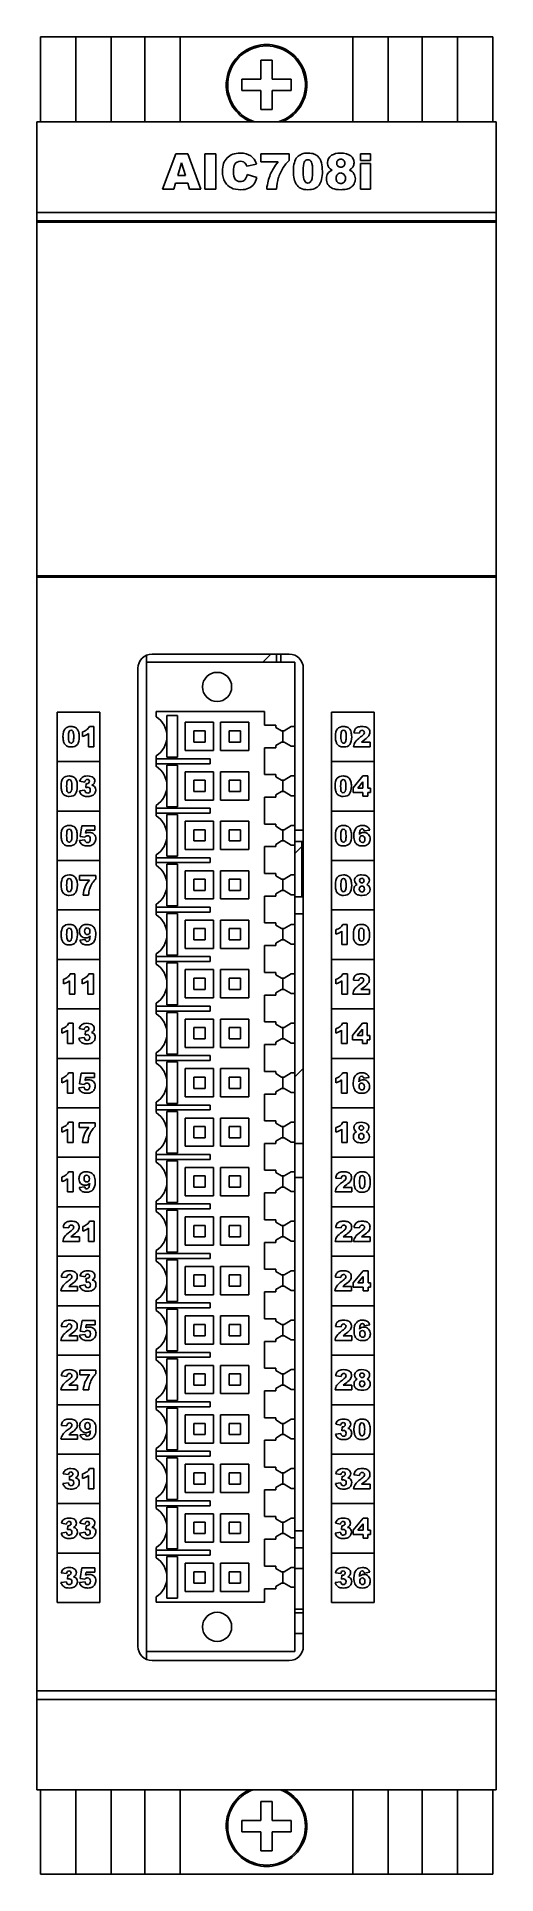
# Model space of a CAD drawing. Header units: millimetres. Extents: x 108 to 140, y 34 to 164.
import ezdxf

# ---------------------------------------------------------------- set-up
doc = ezdxf.new("R2010")
doc.units = ezdxf.units.MM
doc.header["$LTSCALE"] = 16.335
doc.layers.get('0').update_dxf_attribs({"linetype": 'CONTINUOUS'})

msp = doc.modelspace()

# ---------------------------------------------------------------- linework, layer by layer
at = {"linetype": 'Continuous'}
for p, q in [((108.23, 164.19), (108.23, 158.16)), ((110.73, 164.19), (108.23, 164.19)), ((110.73, 164.19), (110.73, 158.16)), ((113.23, 164.19), (110.73, 164.19)), ((113.23, 164.19), (113.23, 158.16)), ((115.63, 164.19), (113.23, 164.19)), ((115.63, 164.19), (115.63, 158.16)), ((118.13, 164.19), (115.63, 164.19)), ((118.13, 164.19), (118.13, 158.16)), ((130.33, 164.19), (118.13, 164.19)), ((130.33, 164.19), (130.33, 158.16)), ((132.83, 164.19), (130.33, 164.19)), ((132.83, 164.19), (132.83, 158.16)), ((135.23, 164.19), (132.83, 164.19)), ((135.23, 164.19), (135.23, 158.16)), ((137.73, 164.19), (135.23, 164.19)), ((137.73, 164.19), (137.73, 158.16)), ((140.23, 164.19), (137.73, 164.19)), ((140.23, 164.19), (140.23, 158.16)), ((123.83, 161.19), (123.83, 162.54)), ((123.83, 162.54), (124.63, 162.54)), ((124.63, 162.54), (124.63, 161.19)), ((122.48, 161.19), (122.48, 160.39)), ((122.48, 161.19), (123.83, 161.19)), ((122.48, 160.39), (123.83, 160.39)), ((123.83, 159.04), (123.83, 160.39)), ((125.98, 161.19), (124.63, 161.19)), ((124.63, 159.04), (124.63, 160.39)), ((125.98, 160.39), (124.63, 160.39)), ((125.98, 160.39), (125.98, 161.19)), ((124.63, 159.04), (123.83, 159.04)), ((107.98, 151.06), (107.98, 158.16)), ((140.48, 158.16), (107.98, 158.16)), ((140.48, 151.06), (140.48, 158.16)), ((117.81, 155.91), (116.87, 153.41)), ((118.66, 155.91), (117.81, 155.91)), ((117.95, 154.37), (118.22, 155.26)), ((118.22, 155.26), (118.5, 154.37)), ((119.59, 153.41), (118.66, 155.91)), ((119.87, 155.91), (119.87, 153.41)), ((120.65, 155.91), (119.87, 155.91)), ((120.65, 153.41), (120.65, 155.91)), ((122.83, 155.03), (123.52, 155.18)), ((123.82, 155.91), (123.82, 155.33)), ((125.84, 155.91), (123.82, 155.91)), ((123.82, 155.33), (125.05, 155.33)), ((125.84, 155.44), (125.84, 155.91)), ((130.88, 155.91), (130.88, 155.44)), ((131.58, 155.91), (130.88, 155.91)), ((130.88, 155.44), (131.58, 155.44)), ((130.88, 155.22), (130.88, 153.41)), ((131.58, 155.22), (130.88, 155.22)), ((131.58, 155.44), (131.58, 155.91)), ((131.58, 153.41), (131.58, 155.22)), ((116.87, 153.41), (117.66, 153.41)), ((117.66, 153.41), (117.78, 153.83)), ((117.78, 153.83), (118.66, 153.83)), ((118.5, 154.37), (117.95, 154.37)), ((118.66, 153.83), (118.78, 153.41)), ((118.78, 153.41), (119.59, 153.41)), ((119.87, 153.41), (120.65, 153.41)), ((123.54, 154.23), (122.86, 154.44)), ((124.24, 153.41), (124.93, 153.41)), ((130.88, 153.41), (131.58, 153.41)), ((140.48, 151.76), (107.98, 151.76)), ((107.98, 151.16), (140.48, 151.16)), ((107.98, 151.06), (107.98, 126.06)), ((140.48, 151.06), (107.98, 151.06)), ((115.78, 151.06), (115.88, 151.16)), ((123.68, 151.06), (123.78, 151.16)), ((131.58, 151.06), (131.68, 151.16)), ((139.49, 151.06), (139.59, 151.16)), ((140.48, 126.06), (140.48, 151.06)), ((107.98, 126.06), (107.98, 125.96)), ((107.98, 126.06), (140.48, 126.06)), ((107.98, 40.16), (107.98, 125.96)), ((107.98, 125.96), (140.48, 125.96)), ((114.39, 125.96), (114.49, 126.06)), ((122.29, 125.96), (122.39, 126.06)), ((130.19, 125.96), (130.29, 126.06)), ((138.09, 125.96), (138.19, 126.06)), ((140.48, 125.96), (140.48, 126.06)), ((140.48, 125.96), (140.48, 40.16)), ((115.73, 120.43), (115.73, 119.94)), ((115.73, 119.94), (115.73, 49.94)), ((126.23, 119.94), (115.73, 119.94)), ((125.83, 120.51), (116.13, 120.51)), ((123.96, 119.94), (124.53, 120.51)), ((124.93, 120.51), (124.93, 119.94)), ((125.23, 119.94), (125.23, 120.51)), ((126.23, 49.94), (126.23, 119.94)), ((115.13, 119.51), (115.13, 50.31)), ((126.83, 50.31), (126.83, 119.51)), ((109.43, 116.41), (109.43, 53.41)), ((112.43, 116.41), (109.43, 116.41)), ((112.43, 53.41), (112.43, 116.41)), ((116.43, 116.07), (116.43, 116.44)), ((116.43, 116.44), (124.08, 116.44)), ((117.18, 114.69), (117.18, 116.16)), ((117.18, 116.16), (117.93, 116.16)), ((117.93, 116.16), (117.93, 113.21)), ((124.08, 115.49), (124.08, 116.44)), ((128.83, 53.41), (128.83, 116.41)), ((128.83, 116.41), (131.83, 116.41)), ((131.83, 116.41), (131.83, 53.41)), ((111.22, 115.01), (111.22, 114.69)), ((111.63, 114.9), (111.63, 113.96)), ((112.02, 115.39), (111.7, 115.39)), ((112.02, 113.96), (112.02, 115.39)), ((117.18, 113.21), (117.18, 114.68)), ((118.48, 113.69), (118.48, 115.69)), ((120.48, 115.69), (118.48, 115.69)), ((119.08, 114.29), (119.08, 115.09)), ((119.08, 115.09), (119.88, 115.09)), ((119.88, 115.09), (119.88, 114.29)), ((120.48, 115.69), (120.48, 113.69)), ((120.98, 115.69), (120.98, 113.69)), ((122.98, 115.69), (120.98, 115.69)), ((121.58, 114.29), (121.58, 115.09)), ((121.58, 115.09), (122.38, 115.09)), ((122.38, 115.09), (122.38, 114.29)), ((122.98, 115.69), (122.98, 113.69)), ((124.08, 115.49), (124.88, 115.49)), ((124.88, 115.49), (124.88, 115.33)), ((124.88, 115.33), (125.28, 115.09)), ((125.28, 115.09), (125.48, 115.09)), ((125.38, 115.09), (125.38, 114.29)), ((125.48, 115.09), (125.98, 115.39)), ((125.98, 115.39), (126.23, 115.39)), ((130.41, 114.94), (130.8, 114.91)), ((131.19, 114.48), (131.03, 114.36)), ((111.63, 113.96), (112.02, 113.96)), ((116.43, 112.57), (116.43, 113.31)), ((116.43, 113.11), (120.25, 113.11)), ((117.93, 113.21), (117.18, 113.21)), ((120.48, 113.69), (118.48, 113.69)), ((119.88, 114.29), (119.08, 114.29)), ((120.25, 112.76), (120.25, 113.11)), ((122.98, 113.69), (120.98, 113.69)), ((122.38, 114.29), (121.58, 114.29)), ((124.08, 111.99), (124.08, 113.89)), ((124.88, 113.89), (124.08, 113.89)), ((125.28, 114.29), (124.88, 114.05)), ((124.88, 114.05), (124.88, 113.89)), ((125.48, 114.29), (125.28, 114.29)), ((125.98, 113.99), (125.48, 114.29)), ((126.23, 113.99), (125.98, 113.99)), ((130.38, 113.96), (131.55, 113.96)), ((131.03, 114.36), (130.94, 114.28)), ((131.55, 114.28), (130.94, 114.28)), ((131.55, 113.96), (131.55, 114.28)), ((109.43, 112.91), (112.43, 112.91)), ((120.25, 112.76), (116.43, 112.76)), ((117.18, 111.19), (117.18, 112.66)), ((117.18, 112.66), (117.93, 112.66)), ((117.93, 112.66), (117.93, 109.71)), ((118.48, 110.19), (118.48, 112.19)), ((120.48, 112.19), (118.48, 112.19)), ((120.48, 112.19), (120.48, 110.19)), ((120.98, 112.19), (120.98, 110.19)), ((122.98, 112.19), (120.98, 112.19)), ((122.98, 112.19), (122.98, 110.19)), ((124.08, 111.99), (124.88, 111.99)), ((124.88, 111.99), (124.88, 111.83)), ((124.88, 111.83), (125.28, 111.59)), ((125.48, 111.59), (125.98, 111.89)), ((125.98, 111.89), (126.23, 111.89)), ((128.83, 112.91), (131.83, 112.91)), ((131.05, 111.89), (130.35, 111.04)), ((131.39, 111.89), (131.05, 111.89)), ((131.39, 111.03), (131.39, 111.89)), ((111.38, 110.88), (110.99, 110.83)), ((111.01, 111.52), (111.38, 111.46)), ((111.47, 111.35), (111.45, 111.07)), ((111.47, 111.35), (111.52, 111.34)), ((117.18, 109.71), (117.18, 111.18)), ((119.08, 110.79), (119.08, 111.59)), ((119.08, 111.59), (119.88, 111.59)), ((119.88, 110.79), (119.08, 110.79)), ((119.88, 111.59), (119.88, 110.79)), ((121.58, 110.79), (121.58, 111.59)), ((121.58, 111.59), (122.38, 111.59)), ((122.38, 110.79), (121.58, 110.79)), ((122.38, 111.59), (122.38, 110.79)), ((125.28, 110.79), (124.88, 110.55)), ((124.88, 110.55), (124.88, 110.39)), ((125.28, 111.59), (125.48, 111.59)), ((125.48, 110.79), (125.28, 110.79)), ((125.38, 111.59), (125.38, 110.79)), ((125.98, 110.49), (125.48, 110.79)), ((130.35, 111.04), (130.35, 110.72)), ((130.35, 110.72), (131.05, 110.72)), ((130.68, 111.03), (131.05, 111.47)), ((131.05, 111.03), (130.68, 111.03)), ((131.05, 111.47), (131.05, 111.03)), ((131.05, 110.72), (131.05, 110.46)), ((131.57, 111.03), (131.39, 111.03)), ((131.39, 110.46), (131.39, 110.72)), ((131.39, 110.72), (131.57, 110.72)), ((131.57, 110.72), (131.57, 111.03)), ((112.43, 109.41), (109.43, 109.41)), ((116.43, 109.07), (116.43, 109.81)), ((116.43, 109.61), (120.25, 109.61)), ((120.25, 109.26), (116.43, 109.26)), ((117.93, 109.71), (117.18, 109.71)), ((120.48, 110.19), (118.48, 110.19)), ((120.25, 109.26), (120.25, 109.61)), ((122.98, 110.19), (120.98, 110.19)), ((124.08, 108.49), (124.08, 110.39)), ((124.88, 110.39), (124.08, 110.39)), ((126.23, 110.49), (125.98, 110.49)), ((131.83, 109.41), (128.83, 109.41)), ((131.05, 110.46), (131.39, 110.46)), ((111.16, 108.36), (111.04, 107.61)), ((112.08, 108.36), (111.16, 108.36)), ((111.43, 107.84), (111.46, 108.05)), ((111.46, 108.05), (112.08, 108.05)), ((112.08, 108.05), (112.08, 108.36)), ((117.18, 107.69), (117.18, 109.16)), ((117.18, 109.16), (117.93, 109.16)), ((117.93, 109.16), (117.93, 106.21)), ((118.48, 106.69), (118.48, 108.69)), ((120.48, 108.69), (118.48, 108.69)), ((119.08, 107.29), (119.08, 108.09)), ((119.08, 108.09), (119.88, 108.09)), ((119.88, 108.09), (119.88, 107.29)), ((120.48, 108.69), (120.48, 106.69)), ((120.98, 108.69), (120.98, 106.69)), ((122.98, 108.69), (120.98, 108.69)), ((121.58, 107.29), (121.58, 108.09)), ((121.58, 108.09), (122.38, 108.09)), ((122.38, 108.09), (122.38, 107.29)), ((122.98, 108.69), (122.98, 106.69)), ((124.08, 108.49), (124.88, 108.49)), ((124.88, 108.49), (124.88, 108.33)), ((124.88, 108.33), (125.28, 108.09)), ((125.28, 108.09), (125.48, 108.09)), ((125.38, 108.09), (125.38, 107.29)), ((125.48, 108.09), (125.98, 108.39)), ((125.98, 108.39), (126.23, 108.39)), ((126.83, 108.05), (126.23, 108.05)), ((131.14, 108), (131.53, 108.05)), ((111.38, 107.37), (110.99, 107.33)), ((111.04, 107.61), (111.37, 107.56)), ((117.18, 106.21), (117.18, 107.68)), ((120.48, 106.69), (118.48, 106.69)), ((119.88, 107.29), (119.08, 107.29)), ((122.98, 106.69), (120.98, 106.69)), ((122.38, 107.29), (121.58, 107.29)), ((124.08, 104.99), (124.08, 106.89)), ((124.88, 106.89), (124.08, 106.89)), ((125.28, 107.29), (124.88, 107.05)), ((124.88, 107.05), (124.88, 106.89)), ((125.48, 107.29), (125.28, 107.29)), ((125.98, 106.99), (125.48, 107.29)), ((126.23, 106.99), (125.98, 106.99)), ((126.23, 107.25), (126.83, 107.25)), ((126.23, 106.4), (126.73, 106.9)), ((126.73, 103.35), (126.73, 107.25)), ((109.43, 105.91), (112.43, 105.91)), ((116.43, 105.57), (116.43, 106.31)), ((116.43, 106.11), (120.25, 106.11)), ((120.25, 105.76), (116.43, 105.76)), ((117.93, 106.21), (117.18, 106.21)), ((117.18, 104.19), (117.18, 105.66)), ((117.18, 105.66), (117.93, 105.66)), ((117.93, 105.66), (117.93, 102.71)), ((120.25, 105.76), (120.25, 106.11)), ((128.83, 105.91), (131.83, 105.91)), ((111.01, 104.86), (111.01, 104.53)), ((112.15, 104.86), (111.01, 104.86)), ((111.01, 104.53), (111.7, 104.53)), ((112.15, 104.6), (112.15, 104.86)), ((117.18, 102.71), (117.18, 104.18)), ((118.48, 103.19), (118.48, 105.19)), ((120.48, 105.19), (118.48, 105.19)), ((119.08, 103.79), (119.08, 104.59)), ((119.08, 104.59), (119.88, 104.59)), ((119.88, 104.59), (119.88, 103.79)), ((120.48, 105.19), (120.48, 103.19)), ((120.98, 105.19), (120.98, 103.19)), ((122.98, 105.19), (120.98, 105.19)), ((121.58, 103.79), (121.58, 104.59)), ((121.58, 104.59), (122.38, 104.59)), ((122.38, 104.59), (122.38, 103.79)), ((122.98, 105.19), (122.98, 103.19)), ((124.08, 104.99), (124.88, 104.99)), ((124.88, 104.99), (124.88, 104.83)), ((124.88, 104.83), (125.28, 104.59)), ((125.28, 104.59), (125.48, 104.59)), ((125.38, 104.59), (125.38, 103.79)), ((125.48, 104.59), (125.98, 104.89)), ((125.98, 104.89), (126.23, 104.89)), ((111.25, 103.46), (111.64, 103.46)), ((116.43, 102.07), (116.43, 102.81)), ((117.93, 102.71), (117.18, 102.71)), ((120.48, 103.19), (118.48, 103.19)), ((119.88, 103.79), (119.08, 103.79)), ((122.98, 103.19), (120.98, 103.19)), ((122.38, 103.79), (121.58, 103.79)), ((124.08, 101.49), (124.08, 103.39)), ((124.88, 103.39), (124.08, 103.39)), ((125.28, 103.79), (124.88, 103.55)), ((124.88, 103.55), (124.88, 103.39)), ((125.48, 103.79), (125.28, 103.79)), ((125.98, 103.49), (125.48, 103.79)), ((126.23, 103.49), (125.98, 103.49)), ((126.23, 103.35), (126.83, 103.35)), ((112.43, 102.41), (109.43, 102.41)), ((116.43, 102.61), (120.25, 102.61)), ((120.25, 102.26), (116.43, 102.26)), ((117.18, 100.69), (117.18, 102.16)), ((117.18, 102.16), (117.93, 102.16)), ((117.93, 102.16), (117.93, 99.21)), ((118.48, 99.69), (118.48, 101.69)), ((120.48, 101.69), (118.48, 101.69)), ((120.25, 102.26), (120.25, 102.61)), ((120.48, 101.69), (120.48, 99.69)), ((120.98, 101.69), (120.98, 99.69)), ((122.98, 101.69), (120.98, 101.69)), ((122.98, 101.69), (122.98, 99.69)), ((124.08, 101.49), (124.88, 101.49)), ((124.88, 101.49), (124.88, 101.33)), ((126.23, 102.14), (126.83, 102.14)), ((131.83, 102.41), (128.83, 102.41)), ((111.41, 100.33), (111.02, 100.28)), ((117.18, 99.21), (117.18, 100.68)), ((119.08, 100.29), (119.08, 101.09)), ((119.08, 101.09), (119.88, 101.09)), ((119.88, 100.29), (119.08, 100.29)), ((119.88, 101.09), (119.88, 100.29)), ((121.58, 100.29), (121.58, 101.09)), ((121.58, 101.09), (122.38, 101.09)), ((122.38, 100.29), (121.58, 100.29)), ((122.38, 101.09), (122.38, 100.29)), ((124.88, 101.33), (125.28, 101.09)), ((125.28, 100.29), (124.88, 100.05)), ((125.28, 101.09), (125.48, 101.09)), ((125.48, 100.29), (125.28, 100.29)), ((125.38, 101.09), (125.38, 100.29)), ((125.48, 101.09), (125.98, 101.39)), ((125.98, 99.99), (125.48, 100.29)), ((125.98, 101.39), (126.23, 101.39)), ((129.14, 101.01), (129.14, 100.69)), ((129.55, 100.9), (129.55, 99.96)), ((129.94, 101.39), (129.62, 101.39)), ((129.94, 99.96), (129.94, 101.39)), ((109.43, 98.91), (112.43, 98.91)), ((116.43, 98.57), (116.43, 99.31)), ((116.43, 99.11), (120.25, 99.11)), ((117.93, 99.21), (117.18, 99.21)), ((120.48, 99.69), (118.48, 99.69)), ((120.25, 98.76), (120.25, 99.11)), ((122.98, 99.69), (120.98, 99.69)), ((124.08, 97.99), (124.08, 99.89)), ((124.88, 99.89), (124.08, 99.89)), ((124.88, 100.05), (124.88, 99.89)), ((126.23, 99.99), (125.98, 99.99)), ((128.83, 98.91), (131.83, 98.91)), ((129.55, 99.96), (129.94, 99.96)), ((109.87, 97.51), (109.87, 97.19)), ((110.67, 97.89), (110.35, 97.89)), ((110.67, 96.46), (110.67, 97.89)), ((111.18, 97.51), (111.18, 97.19)), ((111.98, 97.89), (111.66, 97.89)), ((111.98, 96.46), (111.98, 97.89)), ((120.25, 98.76), (116.43, 98.76)), ((117.18, 97.19), (117.18, 98.66)), ((117.18, 98.66), (117.93, 98.66)), ((117.93, 98.66), (117.93, 95.71)), ((118.48, 96.19), (118.48, 98.19)), ((120.48, 98.19), (118.48, 98.19)), ((119.08, 96.79), (119.08, 97.59)), ((119.08, 97.59), (119.88, 97.59)), ((119.88, 97.59), (119.88, 96.79)), ((120.48, 98.19), (120.48, 96.19)), ((120.98, 98.19), (120.98, 96.19)), ((122.98, 98.19), (120.98, 98.19)), ((121.58, 96.79), (121.58, 97.59)), ((121.58, 97.59), (122.38, 97.59)), ((122.38, 97.59), (122.38, 96.79)), ((122.98, 98.19), (122.98, 96.19)), ((124.08, 97.99), (124.88, 97.99)), ((124.88, 97.99), (124.88, 97.83)), ((124.88, 97.83), (125.28, 97.59)), ((125.28, 97.59), (125.48, 97.59)), ((125.38, 97.59), (125.38, 96.79)), ((125.48, 97.59), (125.98, 97.89)), ((125.98, 97.89), (126.23, 97.89)), ((129.14, 97.51), (129.14, 97.19)), ((129.95, 97.89), (129.62, 97.89)), ((129.95, 96.46), (129.95, 97.89)), ((110.28, 97.4), (110.28, 96.46)), ((110.28, 96.46), (110.67, 96.46)), ((111.59, 97.4), (111.59, 96.46)), ((111.59, 96.46), (111.98, 96.46)), ((117.18, 95.71), (117.18, 97.18)), ((119.88, 96.79), (119.08, 96.79)), ((122.38, 96.79), (121.58, 96.79)), ((124.08, 94.49), (124.08, 96.39)), ((124.88, 96.39), (124.08, 96.39)), ((125.28, 96.79), (124.88, 96.55)), ((124.88, 96.55), (124.88, 96.39)), ((125.48, 96.79), (125.28, 96.79)), ((125.98, 96.49), (125.48, 96.79)), ((126.23, 96.49), (125.98, 96.49)), ((129.55, 97.4), (129.55, 96.46)), ((129.55, 96.46), (129.95, 96.46)), ((130.34, 96.46), (131.51, 96.46)), ((130.37, 97.44), (130.76, 97.41)), ((130.99, 96.86), (130.9, 96.78)), ((131.51, 96.78), (130.9, 96.78)), ((131.15, 96.98), (130.99, 96.86)), ((131.51, 96.46), (131.51, 96.78)), ((112.43, 95.41), (109.43, 95.41)), ((116.43, 95.07), (116.43, 95.81)), ((116.43, 95.61), (120.25, 95.61)), ((120.25, 95.26), (116.43, 95.26)), ((117.93, 95.71), (117.18, 95.71)), ((117.18, 93.69), (117.18, 95.16)), ((117.18, 95.16), (117.93, 95.16)), ((117.93, 95.16), (117.93, 92.21)), ((120.48, 96.19), (118.48, 96.19)), ((120.25, 95.26), (120.25, 95.61)), ((122.98, 96.19), (120.98, 96.19)), ((131.83, 95.41), (128.83, 95.41)), ((109.74, 94.01), (109.74, 93.69)), ((110.15, 93.9), (110.15, 92.96)), ((110.54, 94.39), (110.22, 94.39)), ((110.54, 92.96), (110.54, 94.39)), ((110.98, 94.02), (111.34, 93.96)), ((111.43, 93.85), (111.41, 93.57)), ((111.43, 93.85), (111.48, 93.84)), ((117.18, 92.21), (117.18, 93.68)), ((118.48, 92.69), (118.48, 94.69)), ((120.48, 94.69), (118.48, 94.69)), ((119.08, 93.29), (119.08, 94.09)), ((119.08, 94.09), (119.88, 94.09)), ((119.88, 94.09), (119.88, 93.29)), ((120.48, 94.69), (120.48, 92.69)), ((120.98, 94.69), (120.98, 92.69)), ((122.98, 94.69), (120.98, 94.69)), ((121.58, 93.29), (121.58, 94.09)), ((121.58, 94.09), (122.38, 94.09)), ((122.38, 94.09), (122.38, 93.29)), ((122.98, 94.69), (122.98, 92.69)), ((124.08, 94.49), (124.88, 94.49)), ((124.88, 94.49), (124.88, 94.33)), ((124.88, 94.33), (125.28, 94.09)), ((125.28, 94.09), (125.48, 94.09)), ((125.38, 94.09), (125.38, 93.29)), ((125.48, 94.09), (125.98, 94.39)), ((125.98, 94.39), (126.23, 94.39)), ((129.12, 94.01), (129.12, 93.69)), ((129.53, 93.9), (129.53, 92.96)), ((129.92, 94.39), (129.6, 94.39)), ((129.92, 92.96), (129.92, 94.39)), ((131.02, 94.39), (130.31, 93.54)), ((130.64, 93.53), (131.02, 93.97)), ((131.35, 94.39), (131.02, 94.39)), ((131.02, 93.97), (131.02, 93.53)), ((131.35, 93.53), (131.35, 94.39)), ((110.15, 92.96), (110.54, 92.96)), ((111.34, 93.38), (110.95, 93.33)), ((116.43, 91.57), (116.43, 92.31)), ((120.48, 92.69), (118.48, 92.69)), ((119.88, 93.29), (119.08, 93.29)), ((122.98, 92.69), (120.98, 92.69)), ((122.38, 93.29), (121.58, 93.29)), ((124.88, 92.89), (124.08, 92.89)), ((124.08, 90.99), (124.08, 92.89)), ((125.28, 93.29), (124.88, 93.05)), ((124.88, 93.05), (124.88, 92.89)), ((125.48, 93.29), (125.28, 93.29)), ((125.98, 92.99), (125.48, 93.29)), ((126.23, 92.99), (125.98, 92.99)), ((129.53, 92.96), (129.92, 92.96)), ((130.31, 93.54), (130.31, 93.22)), ((130.31, 93.22), (131.02, 93.22)), ((131.02, 93.53), (130.64, 93.53)), ((131.02, 93.22), (131.02, 92.96)), ((131.02, 92.96), (131.35, 92.96)), ((131.53, 93.53), (131.35, 93.53)), ((131.35, 93.22), (131.53, 93.22)), ((131.35, 92.96), (131.35, 93.22)), ((131.53, 93.22), (131.53, 93.53)), ((109.43, 91.91), (112.43, 91.91)), ((116.43, 92.11), (120.25, 92.11)), ((120.25, 91.76), (116.43, 91.76)), ((117.93, 92.21), (117.18, 92.21)), ((117.18, 90.19), (117.18, 91.66)), ((117.18, 91.66), (117.93, 91.66)), ((117.93, 91.66), (117.93, 88.71)), ((118.48, 89.19), (118.48, 91.19)), ((120.48, 91.19), (118.48, 91.19)), ((120.25, 91.76), (120.25, 92.11)), ((120.48, 91.19), (120.48, 89.19)), ((120.98, 91.19), (120.98, 89.19)), ((122.98, 91.19), (120.98, 91.19)), ((122.98, 91.19), (122.98, 89.19)), ((126.23, 90.6), (126.83, 91.2)), ((128.83, 91.91), (131.83, 91.91)), ((109.74, 90.51), (109.74, 90.19)), ((110.15, 90.4), (110.15, 89.46)), ((110.54, 90.89), (110.22, 90.89)), ((110.54, 89.46), (110.54, 90.89)), ((111.34, 89.87), (110.95, 89.83)), ((111.12, 90.86), (111, 90.11)), ((111, 90.11), (111.33, 90.06)), ((112.05, 90.86), (111.12, 90.86)), ((111.39, 90.34), (111.42, 90.55)), ((111.42, 90.55), (112.05, 90.55)), ((112.05, 90.55), (112.05, 90.86)), ((117.18, 88.71), (117.18, 90.18)), ((119.08, 90.59), (119.88, 90.59)), ((119.08, 89.79), (119.08, 90.59)), ((119.88, 89.79), (119.08, 89.79)), ((119.88, 90.59), (119.88, 89.79)), ((121.58, 90.59), (122.38, 90.59)), ((121.58, 89.79), (121.58, 90.59)), ((122.38, 89.79), (121.58, 89.79)), ((122.38, 90.59), (122.38, 89.79)), ((124.08, 90.99), (124.88, 90.99)), ((124.88, 90.99), (124.88, 90.83)), ((124.88, 90.83), (125.28, 90.59)), ((125.28, 89.79), (124.88, 89.55)), ((125.28, 90.59), (125.48, 90.59)), ((125.48, 89.79), (125.28, 89.79)), ((125.38, 90.59), (125.38, 89.79)), ((125.48, 90.59), (125.98, 90.89)), ((125.98, 89.49), (125.48, 89.79)), ((125.98, 90.89), (126.23, 90.89)), ((129.14, 90.51), (129.14, 90.19)), ((129.54, 90.4), (129.54, 89.46)), ((129.94, 90.89), (129.62, 90.89)), ((129.94, 89.46), (129.94, 90.89)), ((131.1, 90.5), (131.49, 90.55)), ((112.43, 88.41), (109.43, 88.41)), ((110.15, 89.46), (110.54, 89.46)), ((116.43, 88.07), (116.43, 88.81)), ((116.43, 88.61), (120.25, 88.61)), ((117.93, 88.71), (117.18, 88.71)), ((120.48, 89.19), (118.48, 89.19)), ((120.25, 88.26), (120.25, 88.61)), ((122.98, 89.19), (120.98, 89.19)), ((124.88, 89.39), (124.08, 89.39)), ((124.08, 87.49), (124.08, 89.39)), ((124.88, 89.55), (124.88, 89.39)), ((126.23, 89.49), (125.98, 89.49)), ((131.83, 88.41), (128.83, 88.41)), ((129.54, 89.46), (129.94, 89.46)), ((110.54, 87.39), (110.22, 87.39)), ((110.54, 85.96), (110.54, 87.39)), ((110.97, 87.36), (110.97, 87.03)), ((112.11, 87.36), (110.97, 87.36)), ((112.11, 87.1), (112.11, 87.36)), ((120.25, 88.26), (116.43, 88.26)), ((117.18, 88.16), (117.93, 88.16)), ((117.18, 86.69), (117.18, 88.16)), ((117.93, 88.16), (117.93, 85.21)), ((120.48, 87.69), (118.48, 87.69)), ((118.48, 85.69), (118.48, 87.69)), ((120.48, 87.69), (120.48, 85.69)), ((122.98, 87.69), (120.98, 87.69)), ((120.98, 87.69), (120.98, 85.69)), ((122.98, 87.69), (122.98, 85.69)), ((124.08, 87.49), (124.88, 87.49)), ((124.88, 87.49), (124.88, 87.33)), ((124.88, 87.33), (125.28, 87.09)), ((125.48, 87.09), (125.98, 87.39)), ((125.98, 87.39), (126.23, 87.39)), ((129.94, 87.39), (129.62, 87.39)), ((129.94, 85.96), (129.94, 87.39)), ((109.74, 87.01), (109.74, 86.69)), ((110.15, 86.9), (110.15, 85.96)), ((110.15, 85.96), (110.54, 85.96)), ((110.97, 87.03), (111.67, 87.03)), ((111.21, 85.96), (111.6, 85.96)), ((117.18, 85.21), (117.18, 86.68)), ((119.08, 87.09), (119.88, 87.09)), ((119.08, 86.29), (119.08, 87.09)), ((119.88, 86.29), (119.08, 86.29)), ((119.88, 87.09), (119.88, 86.29)), ((121.58, 87.09), (122.38, 87.09)), ((121.58, 86.29), (121.58, 87.09)), ((122.38, 86.29), (121.58, 86.29)), ((122.38, 87.09), (122.38, 86.29)), ((124.88, 85.89), (124.08, 85.89)), ((124.08, 83.99), (124.08, 85.89)), ((125.28, 86.29), (124.88, 86.05)), ((124.88, 86.05), (124.88, 85.89)), ((125.28, 87.09), (125.48, 87.09)), ((125.48, 86.29), (125.28, 86.29)), ((125.38, 87.09), (125.38, 86.29)), ((125.98, 85.99), (125.48, 86.29)), ((126.23, 85.99), (125.98, 85.99)), ((126.23, 85.89), (126.83, 85.89)), ((126.23, 85.89), (126.83, 85.89)), ((129.14, 87.01), (129.14, 86.69)), ((129.55, 86.9), (129.55, 85.96)), ((129.55, 85.96), (129.94, 85.96)), ((112.43, 84.91), (109.43, 84.91)), ((116.43, 84.57), (116.43, 85.31)), ((116.43, 85.11), (120.25, 85.11)), ((120.25, 84.76), (116.43, 84.76)), ((117.93, 85.21), (117.18, 85.21)), ((117.18, 84.66), (117.93, 84.66)), ((117.18, 83.19), (117.18, 84.66)), ((117.93, 84.66), (117.93, 81.71)), ((120.48, 85.69), (118.48, 85.69)), ((120.25, 84.76), (120.25, 85.11)), ((122.98, 85.69), (120.98, 85.69)), ((131.83, 84.91), (128.83, 84.91)), ((109.74, 83.51), (109.74, 83.19)), ((110.15, 83.4), (110.15, 82.46)), ((110.54, 83.89), (110.22, 83.89)), ((110.54, 82.46), (110.54, 83.89)), ((120.48, 84.19), (118.48, 84.19)), ((118.48, 82.19), (118.48, 84.19)), ((119.08, 83.59), (119.88, 83.59)), ((119.08, 82.79), (119.08, 83.59)), ((119.88, 83.59), (119.88, 82.79)), ((120.48, 84.19), (120.48, 82.19)), ((122.98, 84.19), (120.98, 84.19)), ((120.98, 84.19), (120.98, 82.19)), ((121.58, 83.59), (122.38, 83.59)), ((121.58, 82.79), (121.58, 83.59)), ((122.38, 83.59), (122.38, 82.79)), ((122.98, 84.19), (122.98, 82.19)), ((124.08, 83.99), (124.88, 83.99)), ((124.88, 83.99), (124.88, 83.83)), ((124.88, 83.83), (125.28, 83.59)), ((125.28, 83.59), (125.48, 83.59)), ((125.38, 83.59), (125.38, 82.79)), ((125.48, 83.59), (125.98, 83.89)), ((125.98, 83.89), (126.23, 83.89)), ((126.23, 83.49), (126.83, 83.49)), ((126.23, 83.49), (126.83, 83.49)), ((129.12, 83.44), (129.51, 83.41)), ((110.15, 82.46), (110.54, 82.46)), ((111.37, 82.83), (110.98, 82.78)), ((117.18, 81.71), (117.18, 83.18)), ((120.48, 82.19), (118.48, 82.19)), ((119.88, 82.79), (119.08, 82.79)), ((122.98, 82.19), (120.98, 82.19)), ((122.38, 82.79), (121.58, 82.79)), ((124.88, 82.39), (124.08, 82.39)), ((124.08, 80.49), (124.08, 82.39)), ((125.28, 82.79), (124.88, 82.55)), ((124.88, 82.55), (124.88, 82.39)), ((125.48, 82.79), (125.28, 82.79)), ((125.98, 82.49), (125.48, 82.79)), ((126.23, 82.49), (125.98, 82.49)), ((129.09, 82.46), (130.25, 82.46)), ((129.74, 82.86), (129.65, 82.78)), ((130.25, 82.78), (129.65, 82.78)), ((129.9, 82.98), (129.74, 82.86)), ((130.25, 82.46), (130.25, 82.78)), ((109.43, 81.41), (112.43, 81.41)), ((116.43, 81.07), (116.43, 81.81)), ((116.43, 81.61), (120.25, 81.61)), ((120.25, 81.26), (116.43, 81.26)), ((117.93, 81.71), (117.18, 81.71)), ((117.18, 81.16), (117.93, 81.16)), ((117.18, 79.69), (117.18, 81.16)), ((117.93, 81.16), (117.93, 78.21)), ((120.48, 80.69), (118.48, 80.69)), ((118.48, 78.69), (118.48, 80.69)), ((120.25, 81.26), (120.25, 81.61)), ((120.48, 80.69), (120.48, 78.69)), ((122.98, 80.69), (120.98, 80.69)), ((120.98, 80.69), (120.98, 78.69)), ((122.98, 80.69), (122.98, 78.69)), ((128.83, 81.41), (131.83, 81.41)), ((109.85, 79.94), (110.24, 79.91)), ((110.47, 79.36), (110.38, 79.28)), ((110.63, 79.48), (110.47, 79.36)), ((111.23, 80.01), (111.23, 79.69)), ((111.64, 79.9), (111.64, 78.96)), ((112.03, 80.39), (111.71, 80.39)), ((112.03, 78.96), (112.03, 80.39)), ((117.18, 78.21), (117.18, 79.68)), ((119.08, 80.09), (119.88, 80.09)), ((119.08, 79.29), (119.08, 80.09)), ((119.88, 80.09), (119.88, 79.29)), ((121.58, 80.09), (122.38, 80.09)), ((121.58, 79.29), (121.58, 80.09)), ((122.38, 80.09), (122.38, 79.29)), ((124.08, 80.49), (124.88, 80.49)), ((124.88, 80.49), (124.88, 80.33)), ((124.88, 80.33), (125.28, 80.09)), ((125.28, 80.09), (125.48, 80.09)), ((125.38, 80.09), (125.38, 79.29)), ((125.48, 80.09), (125.98, 80.39)), ((125.98, 80.39), (126.23, 80.39)), ((129.12, 79.94), (129.51, 79.91)), ((129.74, 79.36), (129.65, 79.28)), ((129.9, 79.48), (129.74, 79.36)), ((130.42, 79.94), (130.81, 79.91)), ((131.05, 79.36), (130.95, 79.28)), ((131.2, 79.48), (131.05, 79.36)), ((109.82, 78.96), (110.99, 78.96)), ((110.99, 79.28), (110.38, 79.28)), ((110.99, 78.96), (110.99, 79.28)), ((111.64, 78.96), (112.03, 78.96)), ((116.43, 77.57), (116.43, 78.31)), ((116.43, 78.11), (120.25, 78.11)), ((117.93, 78.21), (117.18, 78.21)), ((120.48, 78.69), (118.48, 78.69)), ((119.88, 79.29), (119.08, 79.29)), ((120.25, 77.76), (120.25, 78.11)), ((122.98, 78.69), (120.98, 78.69)), ((122.38, 79.29), (121.58, 79.29)), ((124.88, 78.89), (124.08, 78.89)), ((124.08, 76.99), (124.08, 78.89)), ((125.28, 79.29), (124.88, 79.05)), ((124.88, 79.05), (124.88, 78.89)), ((125.48, 79.29), (125.28, 79.29)), ((125.98, 78.99), (125.48, 79.29)), ((126.23, 78.99), (125.98, 78.99)), ((129.09, 78.96), (130.26, 78.96)), ((130.26, 79.28), (129.65, 79.28)), ((130.26, 78.96), (130.26, 79.28)), ((130.39, 78.96), (131.56, 78.96)), ((131.56, 79.28), (130.95, 79.28)), ((131.56, 78.96), (131.56, 79.28)), ((112.43, 77.91), (109.43, 77.91)), ((120.25, 77.76), (116.43, 77.76)), ((117.18, 77.66), (117.93, 77.66)), ((117.18, 76.19), (117.18, 77.66)), ((117.93, 77.66), (117.93, 74.71)), ((120.48, 77.19), (118.48, 77.19)), ((118.48, 75.19), (118.48, 77.19)), ((120.48, 77.19), (120.48, 75.19)), ((122.98, 77.19), (120.98, 77.19)), ((120.98, 77.19), (120.98, 75.19)), ((122.98, 77.19), (122.98, 75.19)), ((124.08, 76.99), (124.88, 76.99)), ((124.88, 76.99), (124.88, 76.83)), ((124.88, 76.83), (125.28, 76.59)), ((125.48, 76.59), (125.98, 76.89)), ((125.98, 76.89), (126.23, 76.89)), ((131.83, 77.91), (128.83, 77.91)), ((131.07, 76.89), (130.36, 76.04)), ((131.41, 76.89), (131.07, 76.89)), ((131.41, 76.03), (131.41, 76.89)), ((109.69, 75.46), (110.85, 75.46)), ((109.72, 76.44), (110.1, 76.41)), ((110.34, 75.86), (110.25, 75.78)), ((110.85, 75.78), (110.25, 75.78)), ((110.5, 75.98), (110.34, 75.86)), ((110.85, 75.46), (110.85, 75.78)), ((111.4, 75.88), (111.01, 75.83)), ((111.03, 76.52), (111.4, 76.46)), ((111.48, 76.35), (111.46, 76.07)), ((111.48, 76.35), (111.53, 76.34)), ((117.18, 74.71), (117.18, 76.18)), ((119.08, 76.59), (119.88, 76.59)), ((119.08, 75.79), (119.08, 76.59)), ((119.88, 75.79), (119.08, 75.79)), ((119.88, 76.59), (119.88, 75.79)), ((121.58, 76.59), (122.38, 76.59)), ((121.58, 75.79), (121.58, 76.59)), ((122.38, 75.79), (121.58, 75.79)), ((122.38, 76.59), (122.38, 75.79)), ((125.28, 75.79), (124.88, 75.55)), ((124.88, 75.55), (124.88, 75.39)), ((125.28, 76.59), (125.48, 76.59)), ((125.48, 75.79), (125.28, 75.79)), ((125.38, 76.59), (125.38, 75.79)), ((125.98, 75.49), (125.48, 75.79)), ((126.23, 75.49), (125.98, 75.49)), ((129.07, 75.46), (130.23, 75.46)), ((129.1, 76.44), (129.49, 76.41)), ((129.72, 75.86), (129.63, 75.78)), ((130.23, 75.78), (129.63, 75.78)), ((129.88, 75.98), (129.72, 75.86)), ((130.23, 75.46), (130.23, 75.78)), ((130.36, 76.04), (130.36, 75.72)), ((130.36, 75.72), (131.07, 75.72)), ((130.69, 76.03), (131.07, 76.47)), ((131.07, 76.03), (130.69, 76.03)), ((131.07, 76.47), (131.07, 76.03)), ((131.07, 75.72), (131.07, 75.46)), ((131.07, 75.46), (131.41, 75.46)), ((131.58, 76.03), (131.41, 76.03)), ((131.41, 75.72), (131.58, 75.72)), ((131.41, 75.46), (131.41, 75.72)), ((131.58, 75.72), (131.58, 76.03)), ((109.43, 74.41), (112.43, 74.41)), ((116.43, 74.07), (116.43, 74.81)), ((116.43, 74.61), (120.25, 74.61)), ((120.25, 74.26), (116.43, 74.26)), ((117.93, 74.71), (117.18, 74.71)), ((117.18, 74.16), (117.93, 74.16)), ((117.18, 72.69), (117.18, 74.16)), ((117.93, 74.16), (117.93, 71.21)), ((120.48, 75.19), (118.48, 75.19)), ((120.25, 74.26), (120.25, 74.61)), ((122.98, 75.19), (120.98, 75.19)), ((124.88, 75.39), (124.08, 75.39)), ((124.08, 73.49), (124.08, 75.39)), ((128.83, 74.41), (131.83, 74.41)), ((109.71, 72.94), (110.1, 72.91)), ((111.18, 73.36), (111.05, 72.61)), ((112.1, 73.36), (111.18, 73.36)), ((111.44, 72.84), (111.47, 73.05)), ((111.47, 73.05), (112.1, 73.05)), ((112.1, 73.05), (112.1, 73.36)), ((120.48, 73.69), (118.48, 73.69)), ((118.48, 71.69), (118.48, 73.69)), ((119.08, 73.09), (119.88, 73.09)), ((119.08, 72.29), (119.08, 73.09)), ((119.88, 73.09), (119.88, 72.29)), ((120.48, 73.69), (120.48, 71.69)), ((122.98, 73.69), (120.98, 73.69)), ((120.98, 73.69), (120.98, 71.69)), ((121.58, 73.09), (122.38, 73.09)), ((121.58, 72.29), (121.58, 73.09)), ((122.38, 73.09), (122.38, 72.29)), ((122.98, 73.69), (122.98, 71.69)), ((124.08, 73.49), (124.88, 73.49)), ((124.88, 73.49), (124.88, 73.33)), ((124.88, 73.33), (125.28, 73.09)), ((125.28, 73.09), (125.48, 73.09)), ((125.38, 73.09), (125.38, 72.29)), ((125.48, 73.09), (125.98, 73.39)), ((125.98, 73.39), (126.23, 73.39)), ((129.11, 72.94), (129.5, 72.91)), ((131.15, 73), (131.54, 73.05)), ((109.69, 71.96), (110.85, 71.96)), ((110.34, 72.36), (110.24, 72.28)), ((110.85, 72.28), (110.24, 72.28)), ((110.49, 72.48), (110.34, 72.36)), ((110.85, 71.96), (110.85, 72.28)), ((111.4, 72.37), (111, 72.33)), ((111.05, 72.61), (111.38, 72.56)), ((117.18, 71.21), (117.18, 72.68)), ((120.48, 71.69), (118.48, 71.69)), ((119.88, 72.29), (119.08, 72.29)), ((122.98, 71.69), (120.98, 71.69)), ((122.38, 72.29), (121.58, 72.29)), ((124.88, 71.89), (124.08, 71.89)), ((124.08, 69.99), (124.08, 71.89)), ((125.28, 72.29), (124.88, 72.05)), ((124.88, 72.05), (124.88, 71.89)), ((125.48, 72.29), (125.28, 72.29)), ((125.98, 71.99), (125.48, 72.29)), ((126.23, 71.99), (125.98, 71.99)), ((129.08, 71.96), (130.25, 71.96)), ((129.73, 72.36), (129.64, 72.28)), ((130.25, 72.28), (129.64, 72.28)), ((129.89, 72.48), (129.73, 72.36)), ((130.25, 71.96), (130.25, 72.28)), ((112.43, 70.91), (109.43, 70.91)), ((116.43, 70.57), (116.43, 71.31)), ((116.43, 71.11), (120.25, 71.11)), ((120.25, 70.76), (116.43, 70.76)), ((117.93, 71.21), (117.18, 71.21)), ((117.18, 70.66), (117.93, 70.66)), ((117.18, 69.19), (117.18, 70.66)), ((117.93, 70.66), (117.93, 67.71)), ((120.25, 70.76), (120.25, 71.11)), ((131.83, 70.91), (128.83, 70.91)), ((109.72, 69.44), (110.11, 69.41)), ((110.5, 68.98), (110.34, 68.86)), ((112.16, 69.86), (111.03, 69.86)), ((111.03, 69.86), (111.03, 69.53)), ((111.03, 69.53), (111.72, 69.53)), ((112.16, 69.6), (112.16, 69.86)), ((117.18, 67.71), (117.18, 69.18)), ((120.48, 70.19), (118.48, 70.19)), ((118.48, 68.19), (118.48, 70.19)), ((119.08, 69.59), (119.88, 69.59)), ((119.08, 68.79), (119.08, 69.59)), ((119.88, 69.59), (119.88, 68.79)), ((120.48, 70.19), (120.48, 68.19)), ((122.98, 70.19), (120.98, 70.19)), ((120.98, 70.19), (120.98, 68.19)), ((121.58, 69.59), (122.38, 69.59)), ((121.58, 68.79), (121.58, 69.59)), ((122.38, 69.59), (122.38, 68.79)), ((122.98, 70.19), (122.98, 68.19)), ((124.08, 69.99), (124.88, 69.99)), ((124.88, 69.99), (124.88, 69.83)), ((124.88, 69.83), (125.28, 69.59)), ((125.28, 69.59), (125.48, 69.59)), ((125.38, 69.59), (125.38, 68.79)), ((125.48, 69.59), (125.98, 69.89)), ((125.98, 69.89), (126.23, 69.89)), ((129.12, 69.44), (129.51, 69.41)), ((129.9, 68.98), (129.74, 68.86)), ((109.69, 68.46), (110.85, 68.46)), ((110.34, 68.86), (110.25, 68.78)), ((110.85, 68.78), (110.25, 68.78)), ((110.85, 68.46), (110.85, 68.78)), ((111.26, 68.46), (111.65, 68.46)), ((116.43, 67.07), (116.43, 67.81)), ((116.43, 67.61), (120.25, 67.61)), ((117.93, 67.71), (117.18, 67.71)), ((120.48, 68.19), (118.48, 68.19)), ((119.88, 68.79), (119.08, 68.79)), ((120.25, 67.26), (120.25, 67.61)), ((122.98, 68.19), (120.98, 68.19)), ((122.38, 68.79), (121.58, 68.79)), ((124.88, 68.39), (124.08, 68.39)), ((124.08, 66.49), (124.08, 68.39)), ((125.28, 68.79), (124.88, 68.55)), ((124.88, 68.55), (124.88, 68.39)), ((125.48, 68.79), (125.28, 68.79)), ((125.98, 68.49), (125.48, 68.79)), ((126.23, 68.49), (125.98, 68.49)), ((129.09, 68.46), (130.25, 68.46)), ((129.74, 68.86), (129.65, 68.78)), ((130.25, 68.78), (129.65, 68.78)), ((130.25, 68.46), (130.25, 68.78)), ((109.43, 67.41), (112.43, 67.41)), ((120.25, 67.26), (116.43, 67.26)), ((117.18, 67.16), (117.93, 67.16)), ((117.18, 65.69), (117.18, 67.16)), ((117.93, 67.16), (117.93, 64.21)), ((120.48, 66.69), (118.48, 66.69)), ((118.48, 64.69), (118.48, 66.69)), ((120.48, 66.69), (120.48, 64.69)), ((122.98, 66.69), (120.98, 66.69)), ((120.98, 66.69), (120.98, 64.69)), ((122.98, 66.69), (122.98, 64.69)), ((124.08, 66.49), (124.88, 66.49)), ((124.88, 66.49), (124.88, 66.33)), ((124.88, 66.33), (125.28, 66.09)), ((125.48, 66.09), (125.98, 66.39)), ((125.98, 66.39), (126.23, 66.39)), ((128.83, 67.41), (131.83, 67.41)), ((109.72, 65.94), (110.11, 65.91)), ((110.34, 65.36), (110.25, 65.28)), ((110.86, 65.28), (110.25, 65.28)), ((110.5, 65.48), (110.34, 65.36)), ((110.86, 64.96), (110.86, 65.28)), ((111.43, 65.33), (111.04, 65.28)), ((117.18, 64.21), (117.18, 65.68)), ((119.08, 66.09), (119.88, 66.09)), ((119.08, 65.29), (119.08, 66.09)), ((119.88, 65.29), (119.08, 65.29)), ((119.88, 66.09), (119.88, 65.29)), ((121.58, 66.09), (122.38, 66.09)), ((121.58, 65.29), (121.58, 66.09)), ((122.38, 65.29), (121.58, 65.29)), ((122.38, 66.09), (122.38, 65.29)), ((125.28, 65.29), (124.88, 65.05)), ((124.88, 65.05), (124.88, 64.89)), ((125.28, 66.09), (125.48, 66.09)), ((125.48, 65.29), (125.28, 65.29)), ((125.38, 66.09), (125.38, 65.29)), ((125.98, 64.99), (125.48, 65.29)), ((129.48, 65.38), (129.1, 65.33)), ((129.12, 66.02), (129.48, 65.96)), ((129.57, 65.85), (129.55, 65.57)), ((129.57, 65.85), (129.62, 65.84)), ((112.43, 63.91), (109.43, 63.91)), ((109.69, 64.96), (110.86, 64.96)), ((116.43, 63.57), (116.43, 64.31)), ((116.43, 64.11), (120.25, 64.11)), ((120.25, 63.76), (116.43, 63.76)), ((117.93, 64.21), (117.18, 64.21)), ((120.48, 64.69), (118.48, 64.69)), ((120.25, 63.76), (120.25, 64.11)), ((122.98, 64.69), (120.98, 64.69)), ((124.88, 64.89), (124.08, 64.89)), ((124.08, 62.99), (124.08, 64.89)), ((126.23, 64.99), (125.98, 64.99)), ((131.83, 63.91), (128.83, 63.91)), ((109.85, 62.52), (110.22, 62.46)), ((111.22, 62.51), (111.22, 62.19)), ((112.02, 62.89), (111.7, 62.89)), ((112.02, 61.46), (112.02, 62.89)), ((117.18, 63.66), (117.93, 63.66)), ((117.18, 62.19), (117.18, 63.66)), ((117.93, 63.66), (117.93, 60.71)), ((120.48, 63.19), (118.48, 63.19)), ((118.48, 61.19), (118.48, 63.19)), ((119.08, 62.59), (119.88, 62.59)), ((119.08, 61.79), (119.08, 62.59)), ((119.88, 62.59), (119.88, 61.79)), ((120.48, 63.19), (120.48, 61.19)), ((122.98, 63.19), (120.98, 63.19)), ((120.98, 63.19), (120.98, 61.19)), ((121.58, 62.59), (122.38, 62.59)), ((121.58, 61.79), (121.58, 62.59)), ((122.38, 62.59), (122.38, 61.79)), ((122.98, 63.19), (122.98, 61.19)), ((124.08, 62.99), (124.88, 62.99)), ((124.88, 62.99), (124.88, 62.83)), ((124.88, 62.83), (125.28, 62.59)), ((125.28, 62.59), (125.48, 62.59)), ((125.38, 62.59), (125.38, 61.79)), ((125.48, 62.59), (125.98, 62.89)), ((125.98, 62.89), (126.23, 62.89)), ((129.12, 62.52), (129.49, 62.46)), ((130.41, 62.44), (130.8, 62.41)), ((110.22, 61.88), (109.83, 61.83)), ((110.3, 62.35), (110.28, 62.07)), ((110.3, 62.35), (110.35, 62.34)), ((111.63, 62.4), (111.63, 61.46)), ((111.63, 61.46), (112.02, 61.46)), ((117.18, 60.71), (117.18, 62.18)), ((120.48, 61.19), (118.48, 61.19)), ((119.88, 61.79), (119.08, 61.79)), ((122.98, 61.19), (120.98, 61.19)), ((122.38, 61.79), (121.58, 61.79)), ((124.88, 61.39), (124.08, 61.39)), ((124.08, 59.49), (124.08, 61.39)), ((125.28, 61.79), (124.88, 61.55)), ((124.88, 61.55), (124.88, 61.39)), ((125.48, 61.79), (125.28, 61.79)), ((125.98, 61.49), (125.48, 61.79)), ((126.23, 61.49), (125.98, 61.49)), ((129.49, 61.88), (129.1, 61.83)), ((129.57, 62.35), (129.55, 62.07)), ((129.57, 62.35), (129.62, 62.34)), ((130.39, 61.46), (131.55, 61.46)), ((131.04, 61.86), (130.95, 61.78)), ((131.55, 61.78), (130.95, 61.78)), ((131.2, 61.98), (131.04, 61.86)), ((131.55, 61.46), (131.55, 61.78)), ((109.43, 60.41), (112.43, 60.41)), ((116.43, 60.07), (116.43, 60.81)), ((116.43, 60.61), (120.25, 60.61)), ((120.25, 60.26), (116.43, 60.26)), ((117.93, 60.71), (117.18, 60.71)), ((117.18, 60.16), (117.93, 60.16)), ((117.18, 58.69), (117.18, 60.16)), ((117.93, 60.16), (117.93, 57.21)), ((120.25, 60.26), (120.25, 60.61)), ((128.83, 60.41), (131.83, 60.41)), ((109.72, 59.02), (110.08, 58.96)), ((110.17, 58.85), (110.15, 58.57)), ((110.17, 58.85), (110.22, 58.84)), ((111.02, 59.02), (111.39, 58.96)), ((111.47, 58.85), (111.45, 58.57)), ((111.47, 58.85), (111.52, 58.84)), ((117.18, 57.21), (117.18, 58.68)), ((120.48, 59.69), (118.48, 59.69)), ((118.48, 57.69), (118.48, 59.69)), ((119.08, 59.09), (119.88, 59.09)), ((119.08, 58.29), (119.08, 59.09)), ((119.88, 59.09), (119.88, 58.29)), ((120.48, 59.69), (120.48, 57.69)), ((122.98, 59.69), (120.98, 59.69)), ((120.98, 59.69), (120.98, 57.69)), ((121.58, 59.09), (122.38, 59.09)), ((121.58, 58.29), (121.58, 59.09)), ((122.38, 59.09), (122.38, 58.29)), ((122.98, 59.69), (122.98, 57.69)), ((124.08, 59.49), (124.88, 59.49)), ((124.88, 59.49), (124.88, 59.33)), ((124.88, 59.33), (125.28, 59.09)), ((125.28, 59.09), (125.48, 59.09)), ((125.38, 59.09), (125.38, 58.29)), ((125.48, 59.09), (125.98, 59.39)), ((125.98, 59.39), (126.23, 59.39)), ((129.1, 59.02), (129.46, 58.96)), ((129.55, 58.85), (129.53, 58.57)), ((129.55, 58.85), (129.6, 58.84)), ((131.06, 59.39), (130.35, 58.54)), ((130.35, 58.54), (130.35, 58.22)), ((130.69, 58.53), (131.06, 58.97)), ((131.06, 58.53), (130.69, 58.53)), ((131.4, 59.39), (131.06, 59.39)), ((131.06, 58.97), (131.06, 58.53)), ((131.4, 58.53), (131.4, 59.39)), ((131.58, 58.53), (131.4, 58.53)), ((131.58, 58.22), (131.58, 58.53)), ((110.08, 58.38), (109.7, 58.33)), ((111.39, 58.38), (111, 58.33)), ((116.43, 56.57), (116.43, 57.31)), ((117.93, 57.21), (117.18, 57.21)), ((120.48, 57.69), (118.48, 57.69)), ((119.88, 58.29), (119.08, 58.29)), ((122.98, 57.69), (120.98, 57.69)), ((122.38, 58.29), (121.58, 58.29)), ((124.88, 57.89), (124.08, 57.89)), ((124.08, 55.99), (124.08, 57.89)), ((125.28, 58.29), (124.88, 58.05)), ((124.88, 58.05), (124.88, 57.89)), ((125.48, 58.29), (125.28, 58.29)), ((125.98, 57.99), (125.48, 58.29)), ((126.23, 57.99), (125.98, 57.99)), ((126.83, 58.49), (126.23, 58.49)), ((126.83, 58.49), (126.23, 58.49)), ((126.23, 57.28), (126.83, 57.28)), ((129.46, 58.38), (129.08, 58.33)), ((130.35, 58.22), (131.06, 58.22)), ((131.06, 58.22), (131.06, 57.96)), ((131.06, 57.96), (131.4, 57.96)), ((131.4, 58.22), (131.58, 58.22)), ((131.4, 57.96), (131.4, 58.22)), ((112.43, 56.91), (109.43, 56.91)), ((116.43, 57.11), (120.25, 57.11)), ((120.25, 56.76), (116.43, 56.76)), ((117.18, 56.66), (117.93, 56.66)), ((117.18, 55.19), (117.18, 56.66)), ((117.93, 56.66), (117.93, 53.71)), ((120.48, 56.19), (118.48, 56.19)), ((118.48, 54.19), (118.48, 56.19)), ((120.25, 56.76), (120.25, 57.11)), ((120.48, 56.19), (120.48, 54.19)), ((122.98, 56.19), (120.98, 56.19)), ((120.98, 56.19), (120.98, 54.19)), ((122.98, 56.19), (122.98, 54.19)), ((124.08, 55.99), (124.88, 55.99)), ((124.88, 55.99), (124.88, 55.83)), ((131.83, 56.91), (128.83, 56.91)), ((110.08, 54.88), (109.69, 54.83)), ((109.71, 55.52), (110.08, 55.46)), ((110.17, 55.35), (110.15, 55.07)), ((110.17, 55.35), (110.22, 55.34)), ((111.39, 54.87), (110.99, 54.83)), ((111.17, 55.86), (111.04, 55.11)), ((111.04, 55.11), (111.38, 55.06)), ((112.09, 55.86), (111.17, 55.86)), ((111.43, 55.34), (111.47, 55.55)), ((111.47, 55.55), (112.09, 55.55)), ((112.09, 55.55), (112.09, 55.86)), ((117.18, 53.71), (117.18, 55.18)), ((119.08, 55.59), (119.88, 55.59)), ((119.08, 54.79), (119.08, 55.59)), ((119.88, 54.79), (119.08, 54.79)), ((119.88, 55.59), (119.88, 54.79)), ((121.58, 55.59), (122.38, 55.59)), ((121.58, 54.79), (121.58, 55.59)), ((122.38, 54.79), (121.58, 54.79)), ((122.38, 55.59), (122.38, 54.79)), ((124.88, 55.83), (125.28, 55.59)), ((125.28, 54.79), (124.88, 54.55)), ((125.28, 55.59), (125.48, 55.59)), ((125.48, 54.79), (125.28, 54.79)), ((125.38, 55.59), (125.38, 54.79)), ((125.48, 55.59), (125.98, 55.89)), ((125.98, 54.49), (125.48, 54.79)), ((125.98, 55.89), (126.23, 55.89)), ((126.23, 55.83), (126.83, 55.83)), ((129.48, 54.88), (129.09, 54.83)), ((129.11, 55.52), (129.48, 55.46)), ((129.56, 55.35), (129.54, 55.07)), ((129.56, 55.35), (129.61, 55.34)), ((131.14, 55.5), (131.53, 55.55)), ((109.43, 53.41), (112.43, 53.41)), ((116.43, 53.44), (116.43, 53.81)), ((116.43, 53.44), (124.08, 53.44)), ((117.93, 53.71), (117.18, 53.71)), ((120.48, 54.19), (118.48, 54.19)), ((122.98, 54.19), (120.98, 54.19)), ((124.88, 54.39), (124.08, 54.39)), ((124.08, 53.44), (124.08, 54.39)), ((124.88, 54.55), (124.88, 54.39)), ((126.23, 54.49), (125.98, 54.49)), ((131.83, 53.41), (128.83, 53.41)), ((126.23, 52.94), (126.83, 52.94)), ((126.83, 52.68), (126.23, 52.68)), ((126.83, 51.23), (126.23, 51.23)), ((126.23, 49.94), (115.73, 49.94)), ((115.73, 49.94), (115.73, 49.4)), ((116.13, 49.31), (125.83, 49.31)), ((140.48, 47.16), (107.98, 47.16)), ((140.48, 46.56), (107.98, 46.56)), ((140.48, 40.16), (107.98, 40.16)), ((108.23, 40.16), (108.23, 34.19)), ((110.73, 40.16), (110.73, 34.19)), ((113.23, 40.16), (113.23, 34.19)), ((115.63, 40.16), (115.63, 34.19)), ((118.13, 40.16), (118.13, 34.19)), ((123.83, 39.34), (124.63, 39.34)), ((123.83, 37.99), (123.83, 39.34)), ((124.63, 39.34), (124.63, 37.99)), ((130.33, 40.16), (130.33, 34.19)), ((132.83, 40.16), (132.83, 34.19)), ((135.23, 40.16), (135.23, 34.19)), ((137.73, 40.16), (137.73, 34.19)), ((140.23, 40.16), (140.23, 34.19)), ((122.48, 37.99), (123.83, 37.99)), ((122.48, 37.99), (122.48, 37.19)), ((125.98, 37.99), (124.63, 37.99)), ((125.98, 37.19), (125.98, 37.99)), ((122.48, 37.19), (123.83, 37.19)), ((123.83, 35.84), (123.83, 37.19)), ((125.98, 37.19), (124.63, 37.19)), ((124.63, 35.84), (124.63, 37.19)), ((124.63, 35.84), (123.83, 35.84)), ((110.73, 34.19), (108.23, 34.19)), ((113.23, 34.19), (110.73, 34.19)), ((115.63, 34.19), (113.23, 34.19)), ((118.13, 34.19), (115.63, 34.19)), ((130.33, 34.19), (118.13, 34.19)), ((132.83, 34.19), (130.33, 34.19)), ((135.23, 34.19), (132.83, 34.19)), ((137.73, 34.19), (135.23, 34.19)), ((140.23, 34.19), (137.73, 34.19))]:
    msp.add_line(p, q, dxfattribs=at)
for centre in [(120.73, 118.19), (120.73, 51.69)]:
    msp.add_circle(centre, 1.03, dxfattribs=at)
for centre, radius, start, end in [((124.23, 160.79), 2.85, 123.2054, 209.7721), ((124.23, 160.79), 2.75, 287.4012, 252.5988), ((124.23, 160.79), 2.85, 56.7906, 123.2095), ((124.23, 160.79), 2.85, 330.2279, 56.7946), ((124.23, 160.79), 2.85, 209.7785, 240.0729), ((124.23, 160.79), 2.85, 299.9272, 330.2216), ((124.23, 160.79), 2.85, 240.0736, 247.0372), ((124.23, 160.79), 2.85, 292.9628, 299.9264), ((129.5, 155.28), 1.91, 270.0061, 282.0044), ((109.78, 150.16), 1, 90, 115.6867), ((138.68, 150.16), 1, 64.3133, 90), ((109.78, 126.96), 1, 244.3726, 270), ((138.68, 126.96), 1, 270, 295.6274), ((116.13, 119.51), 1, 90, 180), ((125.83, 119.51), 1, 0, 90), ((115.53, 114.69), 1.65, 303.0557, 56.9443), ((115.53, 111.19), 1.65, 303.0557, 56.9443), ((115.53, 107.69), 1.65, 303.0557, 56.9443), ((115.53, 104.19), 1.65, 303.0557, 56.9443), ((130.99, 104.51), 1.07, 270.0061, 282.0044), ((115.53, 100.69), 1.65, 303.0557, 56.9443), ((115.53, 97.19), 1.65, 303.0557, 56.9443), ((115.53, 93.69), 1.65, 303.0557, 56.9443), ((115.53, 90.19), 1.65, 303.0557, 56.9443), ((115.53, 86.69), 1.65, 303.0557, 56.9443), ((130.95, 87.01), 1.07, 270.0061, 282.0044), ((115.53, 83.19), 1.65, 303.0557, 56.9443), ((115.53, 79.69), 1.65, 303.0557, 56.9443), ((115.53, 76.19), 1.65, 303.0557, 56.9443), ((115.53, 72.69), 1.65, 303.0557, 56.9443), ((115.53, 69.19), 1.65, 303.0557, 56.9443), ((131, 69.51), 1.07, 270.0061, 282.0044), ((115.53, 65.69), 1.65, 303.0557, 56.9443), ((115.53, 62.19), 1.65, 303.0557, 56.9443), ((115.53, 58.69), 1.65, 303.0557, 56.9443), ((115.53, 55.19), 1.65, 303.0557, 56.9443), ((116.13, 50.31), 1, 180, 270), ((125.83, 50.31), 1, 270, 0), ((124.23, 37.59), 2.85, 150.2127, 236.785), ((124.23, 37.59), 2.75, 110.5214, 69.4786), ((124.23, 37.59), 2.85, 115.2705, 150.219), ((124.23, 37.59), 2.85, 29.781, 64.7295), ((124.23, 37.59), 2.85, 303.215, 29.7873), ((124.23, 37.59), 2.85, 236.789, 303.211)]:
    msp.add_arc(centre, radius, start, end, dxfattribs=at)
for points in [[(121.44, 155.62), (121.22, 155.4), (121.11, 155.08), (121.11, 154.67)], [(122.37, 155.96), (121.97, 155.96), (121.66, 155.84), (121.44, 155.62)], [(121.88, 154.67), (121.88, 154.9), (121.92, 155.06), (121.99, 155.17)], [(121.99, 155.17), (122.08, 155.31), (122.22, 155.38), (122.39, 155.38)], [(123.11, 155.76), (122.93, 155.89), (122.69, 155.96), (122.37, 155.96)], [(122.39, 155.38), (122.47, 155.38), (122.54, 155.36), (122.6, 155.33)], [(122.6, 155.33), (122.66, 155.3), (122.72, 155.25), (122.76, 155.19)], [(122.76, 155.19), (122.79, 155.16), (122.81, 155.1), (122.83, 155.03)], [(123.52, 155.18), (123.43, 155.44), (123.3, 155.64), (123.11, 155.76)], [(125.05, 155.33), (124.8, 155.01), (124.61, 154.72), (124.49, 154.44)], [(125.06, 154.18), (125.14, 154.45), (125.26, 154.7), (125.4, 154.93)], [(125.4, 154.93), (125.52, 155.11), (125.67, 155.28), (125.84, 155.44)], [(126.39, 155.67), (126.22, 155.48), (126.13, 155.15), (126.13, 154.67)], [(127.17, 155.96), (126.82, 155.96), (126.56, 155.86), (126.39, 155.67)], [(126.82, 154.67), (126.82, 154.99), (126.85, 155.2), (126.9, 155.32)], [(126.9, 155.32), (126.95, 155.43), (127.03, 155.49), (127.15, 155.49)], [(127.15, 155.49), (127.26, 155.49), (127.34, 155.44), (127.4, 155.32)], [(127.59, 155.89), (127.48, 155.93), (127.34, 155.96), (127.17, 155.96)], [(127.4, 155.32), (127.46, 155.21), (127.49, 154.98), (127.49, 154.65)], [(127.85, 155.73), (127.78, 155.8), (127.69, 155.85), (127.59, 155.89)], [(128.01, 155.52), (127.97, 155.59), (127.92, 155.66), (127.85, 155.73)], [(128.11, 155.26), (128.08, 155.36), (128.05, 155.45), (128.01, 155.52)], [(128.18, 154.68), (128.18, 154.88), (128.15, 155.08), (128.11, 155.26)], [(128.83, 155.8), (128.64, 155.67), (128.54, 155.5), (128.54, 155.29)], [(128.54, 155.29), (128.54, 155.16), (128.57, 155.05), (128.64, 154.95)], [(128.88, 154.76), (128.74, 154.7), (128.63, 154.62), (128.56, 154.52)], [(128.64, 154.95), (128.69, 154.88), (128.77, 154.81), (128.88, 154.76)], [(129.44, 155.96), (129.19, 155.96), (128.99, 155.9), (128.83, 155.8)], [(129.19, 155.25), (129.19, 155.33), (129.22, 155.4), (129.27, 155.45)], [(129.27, 155.04), (129.22, 155.09), (129.19, 155.16), (129.19, 155.25)], [(129.27, 155.45), (129.32, 155.51), (129.39, 155.53), (129.48, 155.53)], [(129.49, 154.96), (129.4, 154.96), (129.33, 154.99), (129.27, 155.04)], [(130.18, 155.76), (130.02, 155.89), (129.78, 155.96), (129.44, 155.96)], [(129.48, 155.53), (129.56, 155.53), (129.63, 155.51), (129.68, 155.45)], [(129.69, 155.04), (129.63, 154.99), (129.57, 154.96), (129.49, 154.96)], [(129.68, 155.45), (129.73, 155.4), (129.76, 155.33), (129.76, 155.24)], [(129.76, 155.24), (129.76, 155.16), (129.74, 155.09), (129.69, 155.04)], [(130.1, 154.76), (130.21, 154.83), (130.28, 154.89), (130.33, 154.97)], [(130.4, 154.5), (130.34, 154.61), (130.24, 154.69), (130.1, 154.76)], [(130.42, 155.28), (130.42, 155.48), (130.34, 155.64), (130.18, 155.76)], [(130.33, 154.97), (130.39, 155.07), (130.42, 155.17), (130.42, 155.28)], [(121.11, 154.67), (121.11, 154.36), (121.17, 154.1), (121.3, 153.9)], [(121.3, 153.9), (121.42, 153.71), (121.57, 153.57), (121.74, 153.49)], [(121.74, 153.49), (121.91, 153.41), (122.14, 153.37), (122.41, 153.37)], [(122.01, 154.1), (121.92, 154.21), (121.88, 154.4), (121.88, 154.67)], [(122.36, 153.95), (122.21, 153.95), (122.09, 154), (122.01, 154.1)], [(122.7, 154.07), (122.62, 153.99), (122.51, 153.95), (122.36, 153.95)], [(122.41, 153.37), (122.63, 153.37), (122.82, 153.4), (122.96, 153.47)], [(122.86, 154.44), (122.83, 154.28), (122.77, 154.16), (122.7, 154.07)], [(122.96, 153.47), (123.11, 153.53), (123.23, 153.63), (123.33, 153.76)], [(123.33, 153.76), (123.42, 153.88), (123.49, 154.04), (123.54, 154.23)], [(124.49, 154.44), (124.38, 154.16), (124.29, 153.82), (124.24, 153.41)], [(124.93, 153.41), (124.95, 153.71), (125, 153.96), (125.06, 154.18)], [(126.13, 154.67), (126.13, 154.48), (126.15, 154.3), (126.18, 154.14)], [(126.18, 154.14), (126.22, 153.98), (126.26, 153.86), (126.32, 153.77)], [(126.32, 153.77), (126.41, 153.64), (126.51, 153.54), (126.64, 153.47)], [(126.64, 153.47), (126.77, 153.4), (126.94, 153.37), (127.15, 153.37)], [(126.91, 154.02), (126.85, 154.13), (126.82, 154.35), (126.82, 154.67)], [(127.15, 153.84), (127.04, 153.84), (126.96, 153.9), (126.91, 154.02)], [(127.33, 153.92), (127.28, 153.87), (127.22, 153.84), (127.15, 153.84)], [(127.15, 153.37), (127.53, 153.37), (127.79, 153.47), (127.95, 153.69)], [(127.45, 154.15), (127.42, 154.05), (127.38, 153.97), (127.33, 153.92)], [(127.49, 154.65), (127.49, 154.43), (127.47, 154.26), (127.45, 154.15)], [(127.95, 153.69), (128.1, 153.9), (128.18, 154.23), (128.18, 154.68)], [(128.56, 154.52), (128.5, 154.42), (128.46, 154.29), (128.46, 154.15)], [(128.46, 154.15), (128.46, 154), (128.5, 153.86), (128.57, 153.74)], [(128.57, 153.74), (128.64, 153.62), (128.75, 153.53), (128.89, 153.46)], [(128.89, 153.46), (129.03, 153.4), (129.23, 153.37), (129.5, 153.37)], [(129.15, 154.17), (129.15, 154.29), (129.19, 154.38), (129.25, 154.45)], [(129.25, 153.9), (129.19, 153.97), (129.15, 154.06), (129.15, 154.17)], [(129.25, 154.45), (129.32, 154.52), (129.39, 154.55), (129.48, 154.55)], [(129.49, 153.8), (129.4, 153.8), (129.32, 153.83), (129.25, 153.9)], [(129.48, 154.55), (129.56, 154.55), (129.64, 154.51), (129.71, 154.44)], [(129.71, 153.9), (129.64, 153.83), (129.57, 153.8), (129.49, 153.8)], [(129.71, 154.44), (129.77, 154.37), (129.81, 154.28), (129.81, 154.17)], [(129.81, 154.17), (129.81, 154.06), (129.77, 153.97), (129.71, 153.9)], [(129.9, 153.41), (130.02, 153.44), (130.12, 153.48), (130.21, 153.54)], [(130.21, 153.54), (130.29, 153.6), (130.36, 153.68), (130.42, 153.79)], [(130.51, 154.14), (130.51, 154.27), (130.47, 154.39), (130.4, 154.5)], [(130.42, 153.79), (130.48, 153.9), (130.51, 154.02), (130.51, 154.14)], [(109.83, 114.67), (109.83, 114.93), (109.88, 115.12), (109.98, 115.23)], [(109.86, 114.37), (109.84, 114.46), (109.83, 114.56), (109.83, 114.67)], [(109.98, 115.23), (110.07, 115.33), (110.22, 115.39), (110.41, 115.39)], [(110.26, 115.03), (110.23, 114.96), (110.22, 114.84), (110.22, 114.67)], [(110.22, 114.67), (110.22, 114.49), (110.23, 114.37), (110.27, 114.3)], [(110.4, 115.13), (110.34, 115.13), (110.29, 115.09), (110.26, 115.03)], [(110.54, 115.03), (110.51, 115.1), (110.46, 115.13), (110.4, 115.13)], [(110.41, 115.39), (110.51, 115.39), (110.59, 115.37), (110.65, 115.35)], [(110.59, 114.66), (110.59, 114.84), (110.57, 114.97), (110.54, 115.03)], [(110.57, 114.38), (110.58, 114.44), (110.59, 114.53), (110.59, 114.66)], [(110.65, 115.35), (110.71, 115.33), (110.76, 115.3), (110.79, 115.26)], [(110.79, 115.26), (110.83, 115.22), (110.86, 115.18), (110.88, 115.14)], [(110.98, 114.67), (110.98, 114.42), (110.93, 114.23), (110.85, 114.12)], [(110.88, 115.14), (110.91, 115.1), (110.92, 115.05), (110.94, 115)], [(110.94, 115), (110.96, 114.9), (110.98, 114.79), (110.98, 114.67)], [(111.22, 115.01), (111.35, 115.05), (111.45, 115.11), (111.52, 115.17)], [(111.44, 114.78), (111.38, 114.75), (111.31, 114.72), (111.22, 114.69)], [(111.63, 114.9), (111.56, 114.85), (111.5, 114.81), (111.44, 114.78)], [(111.52, 115.17), (111.6, 115.22), (111.65, 115.3), (111.7, 115.39)], [(129.1, 114.67), (129.1, 114.93), (129.15, 115.12), (129.25, 115.23)], [(129.13, 114.37), (129.11, 114.46), (129.1, 114.56), (129.1, 114.67)], [(129.25, 115.23), (129.34, 115.33), (129.49, 115.39), (129.69, 115.39)], [(129.53, 115.03), (129.5, 114.96), (129.49, 114.84), (129.49, 114.67)], [(129.49, 114.67), (129.49, 114.49), (129.51, 114.37), (129.54, 114.3)], [(129.67, 115.13), (129.61, 115.13), (129.56, 115.09), (129.53, 115.03)], [(129.81, 115.03), (129.78, 115.1), (129.74, 115.13), (129.67, 115.13)], [(129.69, 115.39), (129.78, 115.39), (129.86, 115.37), (129.92, 115.35)], [(129.86, 114.66), (129.86, 114.84), (129.85, 114.97), (129.81, 115.03)], [(129.84, 114.38), (129.85, 114.44), (129.86, 114.53), (129.86, 114.66)], [(129.92, 115.35), (129.98, 115.33), (130.03, 115.3), (130.07, 115.26)], [(130.07, 115.26), (130.1, 115.22), (130.13, 115.18), (130.16, 115.14)], [(130.25, 114.67), (130.25, 114.42), (130.21, 114.23), (130.12, 114.12)], [(130.16, 115.14), (130.18, 115.1), (130.2, 115.05), (130.21, 115)], [(130.21, 115), (130.23, 114.9), (130.25, 114.79), (130.25, 114.67)], [(130.41, 114.94), (130.42, 115.05), (130.45, 115.13), (130.49, 115.2)], [(130.49, 115.2), (130.53, 115.26), (130.59, 115.3), (130.66, 115.34)], [(130.5, 114.29), (130.57, 114.39), (130.7, 114.51), (130.88, 114.65)], [(130.66, 115.34), (130.74, 115.37), (130.84, 115.39), (130.97, 115.39)], [(130.86, 115.07), (130.83, 115.04), (130.81, 114.99), (130.8, 114.91)], [(130.98, 115.12), (130.93, 115.12), (130.89, 115.1), (130.86, 115.07)], [(130.88, 114.65), (131, 114.73), (131.07, 114.8), (131.1, 114.84)], [(130.97, 115.39), (131.11, 115.39), (131.22, 115.37), (131.29, 115.34)], [(131.1, 115.07), (131.07, 115.11), (131.03, 115.12), (130.98, 115.12)], [(131.15, 114.97), (131.15, 115.01), (131.13, 115.04), (131.1, 115.07)], [(131.1, 114.84), (131.13, 114.88), (131.15, 114.93), (131.15, 114.97)], [(131.46, 114.73), (131.41, 114.66), (131.32, 114.57), (131.19, 114.48)], [(131.29, 115.34), (131.37, 115.31), (131.43, 115.26), (131.47, 115.2)], [(131.54, 114.98), (131.54, 114.89), (131.51, 114.81), (131.46, 114.73)], [(131.47, 115.2), (131.52, 115.13), (131.54, 115.06), (131.54, 114.98)], [(109.94, 114.16), (109.91, 114.21), (109.88, 114.28), (109.86, 114.37)], [(110.12, 114), (110.05, 114.03), (109.99, 114.09), (109.94, 114.16)], [(110.4, 113.94), (110.29, 113.94), (110.19, 113.96), (110.12, 114)], [(110.27, 114.3), (110.3, 114.24), (110.34, 114.2), (110.4, 114.2)], [(110.4, 114.2), (110.44, 114.2), (110.48, 114.22), (110.5, 114.25)], [(110.85, 114.12), (110.76, 114), (110.61, 113.94), (110.4, 113.94)], [(110.5, 114.25), (110.53, 114.27), (110.56, 114.32), (110.57, 114.38)], [(129.21, 114.16), (129.18, 114.21), (129.15, 114.28), (129.13, 114.37)], [(129.39, 114), (129.32, 114.03), (129.26, 114.09), (129.21, 114.16)], [(129.68, 113.94), (129.56, 113.94), (129.46, 113.96), (129.39, 114)], [(129.54, 114.3), (129.57, 114.24), (129.61, 114.2), (129.67, 114.2)], [(129.67, 114.2), (129.71, 114.2), (129.75, 114.22), (129.78, 114.25)], [(130.12, 114.12), (130.03, 114), (129.89, 113.94), (129.68, 113.94)], [(129.78, 114.25), (129.81, 114.27), (129.83, 114.32), (129.84, 114.38)], [(130.38, 113.96), (130.39, 114.08), (130.43, 114.19), (130.5, 114.29)], [(109.84, 111.73), (109.94, 111.83), (110.09, 111.89), (110.28, 111.89)], [(110.28, 111.89), (110.38, 111.89), (110.45, 111.87), (110.51, 111.85)], [(110.51, 111.85), (110.57, 111.83), (110.62, 111.8), (110.66, 111.76)], [(111.19, 111.79), (111.28, 111.86), (111.4, 111.89), (111.56, 111.89)], [(111.56, 111.89), (111.74, 111.89), (111.87, 111.85), (111.96, 111.78)], [(129.23, 111.73), (129.32, 111.83), (129.47, 111.89), (129.66, 111.89)], [(129.66, 111.89), (129.76, 111.89), (129.83, 111.87), (129.9, 111.85)], [(129.9, 111.85), (129.96, 111.83), (130.01, 111.8), (130.04, 111.76)], [(109.7, 111.17), (109.7, 111.43), (109.75, 111.62), (109.84, 111.73)], [(109.73, 110.87), (109.71, 110.96), (109.7, 111.06), (109.7, 111.17)], [(109.81, 110.66), (109.77, 110.71), (109.75, 110.78), (109.73, 110.87)], [(109.99, 110.5), (109.91, 110.53), (109.85, 110.59), (109.81, 110.66)], [(110.13, 111.53), (110.1, 111.46), (110.09, 111.34), (110.09, 111.17)], [(110.09, 111.17), (110.09, 110.99), (110.1, 110.87), (110.13, 110.8)], [(110.27, 111.63), (110.2, 111.63), (110.16, 111.59), (110.13, 111.53)], [(110.13, 110.8), (110.16, 110.74), (110.21, 110.7), (110.27, 110.7)], [(110.41, 111.53), (110.38, 111.6), (110.33, 111.63), (110.27, 111.63)], [(110.27, 110.7), (110.31, 110.7), (110.34, 110.72), (110.37, 110.75)], [(110.72, 110.62), (110.63, 110.5), (110.48, 110.44), (110.27, 110.44)], [(110.37, 110.75), (110.4, 110.77), (110.42, 110.82), (110.44, 110.88)], [(110.46, 111.16), (110.46, 111.34), (110.44, 111.47), (110.41, 111.53)], [(110.44, 110.88), (110.45, 110.94), (110.46, 111.03), (110.46, 111.16)], [(110.66, 111.76), (110.7, 111.72), (110.73, 111.68), (110.75, 111.64)], [(110.84, 111.17), (110.84, 110.92), (110.8, 110.73), (110.72, 110.62)], [(110.75, 111.64), (110.77, 111.6), (110.79, 111.55), (110.81, 111.5)], [(110.81, 111.5), (110.83, 111.4), (110.84, 111.29), (110.84, 111.17)], [(111.1, 110.61), (111.05, 110.67), (111.02, 110.74), (110.99, 110.83)], [(111.01, 111.52), (111.05, 111.64), (111.1, 111.73), (111.19, 111.79)], [(111.28, 110.48), (111.21, 110.51), (111.15, 110.56), (111.1, 110.61)], [(111.44, 111.6), (111.41, 111.58), (111.39, 111.53), (111.38, 111.46)], [(111.38, 110.88), (111.4, 110.81), (111.42, 110.75), (111.45, 110.72)], [(111.55, 111.65), (111.51, 111.65), (111.47, 111.63), (111.44, 111.6)], [(111.57, 111.09), (111.54, 111.09), (111.5, 111.08), (111.45, 111.07)], [(111.45, 110.72), (111.49, 110.69), (111.53, 110.68), (111.58, 110.68)], [(111.52, 111.34), (111.57, 111.34), (111.61, 111.36), (111.64, 111.39)], [(111.66, 111.61), (111.63, 111.63), (111.6, 111.65), (111.55, 111.65)], [(111.71, 111.04), (111.67, 111.07), (111.63, 111.09), (111.57, 111.09)], [(111.58, 110.68), (111.63, 110.68), (111.67, 110.7), (111.71, 110.73)], [(111.64, 111.39), (111.68, 111.42), (111.7, 111.46), (111.7, 111.5)], [(111.7, 111.5), (111.7, 111.55), (111.68, 111.58), (111.66, 111.61)], [(111.76, 110.89), (111.76, 110.95), (111.74, 111), (111.71, 111.04)], [(111.71, 110.73), (111.74, 110.77), (111.76, 110.82), (111.76, 110.89)], [(112.03, 111.36), (112, 111.31), (111.95, 111.27), (111.88, 111.23)], [(111.88, 111.23), (111.93, 111.22), (111.97, 111.21), (112, 111.19)], [(112.09, 110.67), (112.04, 110.6), (111.98, 110.54), (111.9, 110.5)], [(111.96, 111.78), (112.04, 111.72), (112.08, 111.63), (112.08, 111.53)], [(112, 111.19), (112.05, 111.16), (112.09, 111.12), (112.11, 111.07)], [(112.08, 111.53), (112.08, 111.47), (112.06, 111.41), (112.03, 111.36)], [(112.15, 110.91), (112.15, 110.82), (112.13, 110.75), (112.09, 110.67)], [(112.11, 111.07), (112.14, 111.03), (112.15, 110.97), (112.15, 110.91)], [(129.08, 111.17), (129.08, 111.43), (129.13, 111.62), (129.23, 111.73)], [(129.11, 110.87), (129.09, 110.96), (129.08, 111.06), (129.08, 111.17)], [(129.19, 110.66), (129.15, 110.71), (129.13, 110.78), (129.11, 110.87)], [(129.37, 110.5), (129.29, 110.53), (129.23, 110.59), (129.19, 110.66)], [(129.51, 111.53), (129.48, 111.46), (129.47, 111.34), (129.47, 111.17)], [(129.47, 111.17), (129.47, 110.99), (129.48, 110.87), (129.51, 110.8)], [(129.65, 111.63), (129.58, 111.63), (129.54, 111.59), (129.51, 111.53)], [(129.51, 110.8), (129.55, 110.74), (129.59, 110.7), (129.65, 110.7)], [(129.79, 111.53), (129.76, 111.6), (129.71, 111.63), (129.65, 111.63)], [(129.65, 110.7), (129.69, 110.7), (129.73, 110.72), (129.75, 110.75)], [(130.1, 110.62), (130.01, 110.5), (129.86, 110.44), (129.65, 110.44)], [(129.75, 110.75), (129.78, 110.77), (129.8, 110.82), (129.82, 110.88)], [(129.84, 111.16), (129.84, 111.34), (129.82, 111.47), (129.79, 111.53)], [(129.82, 110.88), (129.83, 110.94), (129.84, 111.03), (129.84, 111.16)], [(130.04, 111.76), (130.08, 111.72), (130.11, 111.68), (130.13, 111.64)], [(130.23, 111.17), (130.23, 110.92), (130.18, 110.73), (130.1, 110.62)], [(130.13, 111.64), (130.16, 111.6), (130.17, 111.55), (130.19, 111.5)], [(130.19, 111.5), (130.21, 111.4), (130.23, 111.29), (130.23, 111.17)], [(110.27, 110.44), (110.15, 110.44), (110.06, 110.46), (109.99, 110.5)], [(111.59, 110.44), (111.46, 110.44), (111.36, 110.45), (111.28, 110.48)], [(111.9, 110.5), (111.82, 110.46), (111.72, 110.44), (111.59, 110.44)], [(129.65, 110.44), (129.53, 110.44), (129.44, 110.46), (129.37, 110.5)], [(109.7, 107.67), (109.7, 107.93), (109.75, 108.12), (109.84, 108.23)], [(109.84, 108.23), (109.94, 108.33), (110.08, 108.39), (110.28, 108.39)], [(110.13, 108.03), (110.1, 107.96), (110.09, 107.84), (110.09, 107.67)], [(110.27, 108.13), (110.2, 108.13), (110.16, 108.09), (110.13, 108.03)], [(110.41, 108.03), (110.38, 108.1), (110.33, 108.13), (110.27, 108.13)], [(110.28, 108.39), (110.37, 108.39), (110.45, 108.37), (110.51, 108.35)], [(110.46, 107.66), (110.46, 107.84), (110.44, 107.97), (110.41, 108.03)], [(110.51, 108.35), (110.57, 108.33), (110.62, 108.3), (110.66, 108.26)], [(110.66, 108.26), (110.7, 108.22), (110.73, 108.18), (110.75, 108.14)], [(110.75, 108.14), (110.77, 108.1), (110.79, 108.05), (110.8, 108)], [(110.8, 108), (110.83, 107.9), (110.84, 107.79), (110.84, 107.67)], [(111.55, 107.89), (111.6, 107.9), (111.64, 107.9), (111.68, 107.9)], [(111.68, 107.9), (111.82, 107.9), (111.93, 107.86), (112.02, 107.78)], [(129.1, 107.67), (129.1, 107.93), (129.14, 108.12), (129.24, 108.23)], [(129.24, 108.23), (129.33, 108.33), (129.48, 108.39), (129.68, 108.39)], [(129.52, 108.03), (129.5, 107.96), (129.48, 107.84), (129.48, 107.67)], [(129.66, 108.13), (129.6, 108.13), (129.55, 108.09), (129.52, 108.03)], [(129.81, 108.03), (129.77, 108.1), (129.73, 108.13), (129.66, 108.13)], [(129.68, 108.39), (129.77, 108.39), (129.85, 108.37), (129.91, 108.35)], [(129.85, 107.66), (129.85, 107.84), (129.84, 107.97), (129.81, 108.03)], [(129.91, 108.35), (129.97, 108.33), (130.02, 108.3), (130.06, 108.26)], [(130.06, 108.26), (130.1, 108.22), (130.13, 108.18), (130.15, 108.14)], [(130.15, 108.14), (130.17, 108.1), (130.19, 108.05), (130.2, 108)], [(130.2, 108), (130.23, 107.9), (130.24, 107.79), (130.24, 107.67)], [(130.4, 107.66), (130.4, 107.91), (130.45, 108.09), (130.56, 108.21)], [(130.56, 108.21), (130.67, 108.33), (130.81, 108.39), (131, 108.39)], [(130.85, 108.05), (130.83, 108.01), (130.81, 107.91), (130.8, 107.76)], [(131, 108.15), (130.94, 108.15), (130.89, 108.12), (130.85, 108.05)], [(131, 108.39), (131.11, 108.39), (131.2, 108.37), (131.27, 108.35)], [(131.09, 108.11), (131.06, 108.14), (131.03, 108.15), (131, 108.15)], [(131.14, 108), (131.13, 108.05), (131.11, 108.09), (131.09, 108.11)], [(131.27, 108.35), (131.33, 108.32), (131.39, 108.28), (131.43, 108.23)], [(131.43, 108.23), (131.47, 108.19), (131.5, 108.12), (131.53, 108.05)], [(109.73, 107.37), (109.71, 107.46), (109.7, 107.56), (109.7, 107.67)], [(109.81, 107.16), (109.77, 107.21), (109.75, 107.28), (109.73, 107.37)], [(109.98, 107), (109.91, 107.03), (109.85, 107.09), (109.81, 107.16)], [(110.27, 106.94), (110.15, 106.94), (110.06, 106.96), (109.98, 107)], [(110.09, 107.67), (110.09, 107.49), (110.1, 107.37), (110.13, 107.3)], [(110.13, 107.3), (110.16, 107.24), (110.21, 107.2), (110.27, 107.2)], [(110.27, 107.2), (110.31, 107.2), (110.34, 107.22), (110.37, 107.25)], [(110.71, 107.12), (110.63, 107), (110.48, 106.94), (110.27, 106.94)], [(110.37, 107.25), (110.4, 107.27), (110.42, 107.32), (110.44, 107.38)], [(110.44, 107.38), (110.45, 107.44), (110.46, 107.53), (110.46, 107.66)], [(110.84, 107.67), (110.84, 107.42), (110.8, 107.23), (110.71, 107.12)], [(111.06, 107.16), (111.03, 107.21), (111.01, 107.26), (110.99, 107.33)], [(111.17, 107.04), (111.13, 107.08), (111.09, 107.12), (111.06, 107.16)], [(111.34, 106.97), (111.27, 106.98), (111.22, 107.01), (111.17, 107.04)], [(111.58, 106.94), (111.48, 106.94), (111.4, 106.95), (111.34, 106.97)], [(111.46, 107.64), (111.43, 107.62), (111.4, 107.6), (111.37, 107.56)], [(111.38, 107.37), (111.39, 107.31), (111.41, 107.26), (111.45, 107.22)], [(111.43, 107.84), (111.47, 107.86), (111.51, 107.88), (111.55, 107.89)], [(111.45, 107.22), (111.48, 107.19), (111.52, 107.18), (111.57, 107.18)], [(111.56, 107.66), (111.53, 107.66), (111.49, 107.65), (111.46, 107.64)], [(111.71, 107.6), (111.67, 107.64), (111.62, 107.66), (111.56, 107.66)], [(111.57, 107.18), (111.63, 107.18), (111.67, 107.2), (111.71, 107.24)], [(111.89, 107.01), (111.81, 106.96), (111.7, 106.94), (111.58, 106.94)], [(111.76, 107.42), (111.76, 107.5), (111.74, 107.57), (111.71, 107.6)], [(111.71, 107.24), (111.74, 107.28), (111.76, 107.34), (111.76, 107.42)], [(112.08, 107.2), (112.04, 107.11), (111.98, 107.05), (111.89, 107.01)], [(112.02, 107.78), (112.11, 107.69), (112.15, 107.58), (112.15, 107.46)], [(112.15, 107.46), (112.15, 107.37), (112.13, 107.28), (112.08, 107.2)], [(129.12, 107.37), (129.1, 107.46), (129.1, 107.56), (129.1, 107.67)], [(129.2, 107.16), (129.17, 107.21), (129.14, 107.28), (129.12, 107.37)], [(129.38, 107), (129.31, 107.03), (129.25, 107.09), (129.2, 107.16)], [(129.67, 106.94), (129.55, 106.94), (129.45, 106.96), (129.38, 107)], [(129.48, 107.67), (129.48, 107.49), (129.5, 107.37), (129.53, 107.3)], [(129.53, 107.3), (129.56, 107.24), (129.61, 107.2), (129.67, 107.2)], [(129.67, 107.2), (129.7, 107.2), (129.74, 107.22), (129.77, 107.25)], [(130.11, 107.12), (130.02, 107), (129.88, 106.94), (129.67, 106.94)], [(129.77, 107.25), (129.8, 107.27), (129.82, 107.32), (129.83, 107.38)], [(129.83, 107.38), (129.85, 107.44), (129.85, 107.53), (129.85, 107.66)], [(130.24, 107.67), (130.24, 107.42), (130.2, 107.23), (130.11, 107.12)], [(130.48, 107.24), (130.43, 107.34), (130.4, 107.48), (130.4, 107.66)], [(130.68, 107.01), (130.6, 107.06), (130.53, 107.13), (130.48, 107.24)], [(131.02, 106.94), (130.88, 106.94), (130.76, 106.96), (130.68, 107.01)], [(130.8, 107.76), (130.84, 107.81), (130.89, 107.84), (130.94, 107.86)], [(130.86, 107.6), (130.83, 107.56), (130.81, 107.5), (130.81, 107.42)], [(130.81, 107.42), (130.81, 107.35), (130.83, 107.29), (130.87, 107.25)], [(131, 107.66), (130.95, 107.66), (130.9, 107.64), (130.86, 107.6)], [(130.87, 107.25), (130.91, 107.2), (130.95, 107.18), (131.01, 107.18)], [(130.94, 107.86), (130.99, 107.89), (131.04, 107.9), (131.11, 107.9)], [(131.13, 107.59), (131.1, 107.64), (131.05, 107.66), (131, 107.66)], [(131.01, 107.18), (131.06, 107.18), (131.1, 107.2), (131.14, 107.24)], [(131.31, 107), (131.23, 106.96), (131.13, 106.94), (131.02, 106.94)], [(131.11, 107.9), (131.23, 107.9), (131.34, 107.85), (131.43, 107.76)], [(131.19, 107.41), (131.19, 107.49), (131.17, 107.55), (131.13, 107.59)], [(131.14, 107.24), (131.17, 107.28), (131.19, 107.34), (131.19, 107.41)], [(131.49, 107.17), (131.45, 107.09), (131.39, 107.04), (131.31, 107)], [(131.43, 107.76), (131.51, 107.67), (131.56, 107.56), (131.56, 107.42)], [(131.56, 107.42), (131.56, 107.33), (131.53, 107.25), (131.49, 107.17)], [(109.7, 104.17), (109.7, 104.43), (109.75, 104.62), (109.85, 104.73)], [(109.73, 103.87), (109.71, 103.96), (109.7, 104.06), (109.7, 104.17)], [(109.85, 104.73), (109.94, 104.83), (110.09, 104.89), (110.28, 104.89)], [(110.13, 104.53), (110.1, 104.46), (110.09, 104.34), (110.09, 104.17)], [(110.09, 104.17), (110.09, 103.99), (110.1, 103.87), (110.13, 103.8)], [(110.27, 104.63), (110.21, 104.63), (110.16, 104.59), (110.13, 104.53)], [(110.41, 104.53), (110.38, 104.6), (110.33, 104.63), (110.27, 104.63)], [(110.28, 104.89), (110.38, 104.89), (110.45, 104.87), (110.52, 104.85)], [(110.46, 104.16), (110.46, 104.34), (110.44, 104.47), (110.41, 104.53)], [(110.44, 103.88), (110.45, 103.94), (110.46, 104.03), (110.46, 104.16)], [(110.52, 104.85), (110.58, 104.83), (110.63, 104.8), (110.66, 104.76)], [(110.66, 104.76), (110.7, 104.72), (110.73, 104.68), (110.75, 104.64)], [(110.85, 104.17), (110.85, 103.92), (110.8, 103.73), (110.72, 103.62)], [(110.75, 104.64), (110.78, 104.6), (110.79, 104.55), (110.81, 104.5)], [(110.81, 104.5), (110.83, 104.4), (110.85, 104.29), (110.85, 104.17)], [(111.25, 103.46), (111.28, 103.69), (111.33, 103.88), (111.39, 104.04)], [(111.39, 104.04), (111.46, 104.19), (111.56, 104.36), (111.7, 104.53)], [(111.9, 104.31), (111.82, 104.18), (111.76, 104.04), (111.71, 103.89)], [(112.15, 104.6), (112.05, 104.51), (111.97, 104.41), (111.9, 104.31)], [(129.1, 104.17), (129.1, 104.43), (129.15, 104.62), (129.24, 104.73)], [(129.13, 103.87), (129.11, 103.96), (129.1, 104.06), (129.1, 104.17)], [(129.24, 104.73), (129.34, 104.83), (129.49, 104.89), (129.68, 104.89)], [(129.53, 104.53), (129.5, 104.46), (129.49, 104.34), (129.49, 104.17)], [(129.49, 104.17), (129.49, 103.99), (129.5, 103.87), (129.53, 103.8)], [(129.67, 104.63), (129.6, 104.63), (129.56, 104.59), (129.53, 104.53)], [(129.81, 104.53), (129.78, 104.6), (129.73, 104.63), (129.67, 104.63)], [(129.68, 104.89), (129.78, 104.89), (129.85, 104.87), (129.91, 104.85)], [(129.86, 104.16), (129.86, 104.34), (129.84, 104.47), (129.81, 104.53)], [(129.84, 103.88), (129.85, 103.94), (129.86, 104.03), (129.86, 104.16)], [(129.91, 104.85), (129.98, 104.83), (130.02, 104.8), (130.06, 104.76)], [(130.06, 104.76), (130.1, 104.72), (130.13, 104.68), (130.15, 104.64)], [(130.25, 104.17), (130.25, 103.92), (130.2, 103.73), (130.12, 103.62)], [(130.15, 104.64), (130.17, 104.6), (130.19, 104.55), (130.21, 104.5)], [(130.21, 104.5), (130.23, 104.4), (130.25, 104.29), (130.25, 104.17)], [(130.41, 103.87), (130.41, 103.96), (130.42, 104.03), (130.46, 104.08)], [(130.45, 104.51), (130.45, 104.63), (130.5, 104.73), (130.61, 104.8)], [(130.51, 104.32), (130.47, 104.38), (130.45, 104.44), (130.45, 104.51)], [(130.46, 104.08), (130.5, 104.14), (130.56, 104.18), (130.64, 104.22)], [(130.64, 104.22), (130.58, 104.25), (130.53, 104.28), (130.51, 104.32)], [(130.61, 104.8), (130.7, 104.86), (130.81, 104.89), (130.95, 104.89)], [(130.85, 104.04), (130.81, 104), (130.79, 103.95), (130.79, 103.89)], [(130.86, 104.61), (130.83, 104.58), (130.81, 104.54), (130.81, 104.49)], [(130.81, 104.49), (130.81, 104.44), (130.83, 104.4), (130.86, 104.37)], [(130.97, 104.1), (130.93, 104.1), (130.88, 104.08), (130.85, 104.04)], [(130.97, 104.65), (130.93, 104.65), (130.89, 104.63), (130.86, 104.61)], [(130.86, 104.37), (130.89, 104.34), (130.93, 104.33), (130.98, 104.33)], [(130.95, 104.89), (131.14, 104.89), (131.28, 104.85), (131.37, 104.78)], [(131.09, 104.6), (131.06, 104.63), (131.02, 104.65), (130.97, 104.65)], [(131.1, 104.04), (131.07, 104.08), (131.02, 104.1), (130.97, 104.1)], [(130.98, 104.33), (131.02, 104.33), (131.06, 104.34), (131.09, 104.37)], [(131.13, 104.49), (131.13, 104.53), (131.12, 104.57), (131.09, 104.6)], [(131.09, 104.37), (131.12, 104.4), (131.13, 104.44), (131.13, 104.49)], [(131.16, 103.89), (131.16, 103.95), (131.14, 104), (131.1, 104.04)], [(131.45, 104.33), (131.42, 104.29), (131.38, 104.25), (131.32, 104.22)], [(131.32, 104.22), (131.4, 104.18), (131.46, 104.13), (131.49, 104.07)], [(131.37, 104.78), (131.46, 104.71), (131.5, 104.62), (131.5, 104.51)], [(131.5, 104.51), (131.5, 104.45), (131.49, 104.39), (131.45, 104.33)], [(131.49, 104.07), (131.53, 104.01), (131.55, 103.95), (131.55, 103.87)], [(109.81, 103.66), (109.77, 103.71), (109.75, 103.78), (109.73, 103.87)], [(109.99, 103.5), (109.92, 103.53), (109.86, 103.59), (109.81, 103.66)], [(110.27, 103.44), (110.15, 103.44), (110.06, 103.46), (109.99, 103.5)], [(110.13, 103.8), (110.17, 103.74), (110.21, 103.7), (110.27, 103.7)], [(110.27, 103.7), (110.31, 103.7), (110.35, 103.72), (110.37, 103.75)], [(110.72, 103.62), (110.63, 103.5), (110.48, 103.44), (110.27, 103.44)], [(110.37, 103.75), (110.4, 103.77), (110.43, 103.82), (110.44, 103.88)], [(111.71, 103.89), (111.67, 103.77), (111.65, 103.63), (111.64, 103.46)], [(129.21, 103.66), (129.17, 103.71), (129.15, 103.78), (129.13, 103.87)], [(129.39, 103.5), (129.31, 103.53), (129.25, 103.59), (129.21, 103.66)], [(129.67, 103.44), (129.55, 103.44), (129.46, 103.46), (129.39, 103.5)], [(129.53, 103.8), (129.57, 103.74), (129.61, 103.7), (129.67, 103.7)], [(129.67, 103.7), (129.71, 103.7), (129.74, 103.72), (129.77, 103.75)], [(130.12, 103.62), (130.03, 103.5), (129.88, 103.44), (129.67, 103.44)], [(129.77, 103.75), (129.8, 103.77), (129.82, 103.82), (129.84, 103.88)], [(130.47, 103.65), (130.43, 103.71), (130.41, 103.79), (130.41, 103.87)], [(130.65, 103.49), (130.57, 103.53), (130.51, 103.58), (130.47, 103.65)], [(130.99, 103.44), (130.84, 103.44), (130.72, 103.46), (130.65, 103.49)], [(130.79, 103.89), (130.79, 103.83), (130.81, 103.78), (130.85, 103.74)], [(130.85, 103.74), (130.89, 103.7), (130.93, 103.68), (130.98, 103.68)], [(130.98, 103.68), (131.02, 103.68), (131.07, 103.7), (131.1, 103.74)], [(131.1, 103.74), (131.14, 103.78), (131.16, 103.83), (131.16, 103.89)], [(131.38, 103.54), (131.34, 103.5), (131.28, 103.48), (131.21, 103.46)], [(131.5, 103.68), (131.47, 103.61), (131.43, 103.57), (131.38, 103.54)], [(131.55, 103.87), (131.55, 103.8), (131.53, 103.74), (131.5, 103.68)], [(109.7, 100.67), (109.7, 100.93), (109.75, 101.12), (109.85, 101.23)], [(109.73, 100.37), (109.71, 100.46), (109.7, 100.56), (109.7, 100.67)], [(109.81, 100.16), (109.78, 100.21), (109.75, 100.28), (109.73, 100.37)], [(109.99, 100), (109.92, 100.03), (109.86, 100.09), (109.81, 100.16)], [(109.85, 101.23), (109.94, 101.33), (110.09, 101.39), (110.28, 101.39)], [(110.13, 101.03), (110.1, 100.96), (110.09, 100.84), (110.09, 100.67)], [(110.09, 100.67), (110.09, 100.49), (110.1, 100.37), (110.14, 100.3)], [(110.27, 101.13), (110.21, 101.13), (110.16, 101.09), (110.13, 101.03)], [(110.14, 100.3), (110.17, 100.24), (110.21, 100.2), (110.27, 100.2)], [(110.41, 101.03), (110.38, 101.1), (110.33, 101.13), (110.27, 101.13)], [(110.27, 100.2), (110.31, 100.2), (110.35, 100.22), (110.38, 100.25)], [(110.72, 100.12), (110.63, 100), (110.48, 99.94), (110.27, 99.94)], [(110.28, 101.39), (110.38, 101.39), (110.46, 101.37), (110.52, 101.35)], [(110.38, 100.25), (110.4, 100.27), (110.43, 100.32), (110.44, 100.38)], [(110.46, 100.66), (110.46, 100.84), (110.44, 100.97), (110.41, 101.03)], [(110.44, 100.38), (110.45, 100.44), (110.46, 100.53), (110.46, 100.66)], [(110.52, 101.35), (110.58, 101.33), (110.63, 101.3), (110.66, 101.26)], [(110.66, 101.26), (110.7, 101.22), (110.73, 101.18), (110.75, 101.14)], [(110.85, 100.67), (110.85, 100.42), (110.8, 100.23), (110.72, 100.12)], [(110.75, 101.14), (110.78, 101.1), (110.79, 101.05), (110.81, 101)], [(110.81, 101), (110.83, 100.9), (110.85, 100.79), (110.85, 100.67)], [(110.99, 100.9), (110.99, 100.99), (111.02, 101.08), (111.06, 101.15)], [(111.12, 100.56), (111.04, 100.65), (110.99, 100.76), (110.99, 100.9)], [(111.12, 100.09), (111.08, 100.14), (111.05, 100.2), (111.02, 100.28)], [(111.06, 101.15), (111.1, 101.23), (111.16, 101.29), (111.24, 101.33)], [(111.44, 100.43), (111.32, 100.43), (111.21, 100.47), (111.12, 100.56)], [(111.24, 101.33), (111.32, 101.37), (111.42, 101.39), (111.53, 101.39)], [(111.42, 101.09), (111.38, 101.05), (111.36, 100.99), (111.36, 100.91)], [(111.36, 100.91), (111.36, 100.83), (111.38, 100.77), (111.42, 100.73)], [(111.41, 100.33), (111.42, 100.27), (111.44, 100.23), (111.46, 100.21)], [(111.54, 101.14), (111.49, 101.14), (111.45, 101.12), (111.42, 101.09)], [(111.42, 100.73), (111.45, 100.69), (111.5, 100.67), (111.55, 100.67)], [(111.61, 100.46), (111.56, 100.44), (111.51, 100.43), (111.44, 100.43)], [(111.46, 100.21), (111.49, 100.19), (111.52, 100.18), (111.55, 100.18)], [(111.53, 101.39), (111.67, 101.39), (111.78, 101.36), (111.87, 101.31)], [(111.68, 101.08), (111.65, 101.12), (111.6, 101.14), (111.54, 101.14)], [(111.55, 100.67), (111.6, 100.67), (111.65, 100.69), (111.69, 100.73)], [(111.55, 100.18), (111.61, 100.18), (111.66, 100.21), (111.7, 100.27)], [(111.99, 100.12), (111.88, 100), (111.73, 99.94), (111.55, 99.94)], [(111.75, 100.57), (111.71, 100.52), (111.66, 100.48), (111.61, 100.46)], [(111.74, 100.9), (111.74, 100.98), (111.72, 101.04), (111.68, 101.08)], [(111.69, 100.73), (111.72, 100.77), (111.74, 100.83), (111.74, 100.9)], [(111.7, 100.27), (111.72, 100.32), (111.74, 100.42), (111.75, 100.57)], [(111.87, 101.31), (111.95, 101.27), (112.02, 101.19), (112.07, 101.09)], [(112.15, 100.67), (112.15, 100.42), (112.09, 100.23), (111.99, 100.12)], [(112.07, 101.09), (112.12, 100.98), (112.15, 100.84), (112.15, 100.67)], [(129.14, 101.01), (129.27, 101.05), (129.38, 101.11), (129.45, 101.17)], [(129.36, 100.78), (129.31, 100.75), (129.23, 100.72), (129.14, 100.69)], [(129.55, 100.9), (129.49, 100.85), (129.42, 100.81), (129.36, 100.78)], [(129.45, 101.17), (129.52, 101.22), (129.58, 101.3), (129.62, 101.39)], [(130.37, 100.67), (130.37, 100.93), (130.41, 101.12), (130.51, 101.23)], [(130.39, 100.37), (130.37, 100.46), (130.37, 100.56), (130.37, 100.67)], [(130.47, 100.16), (130.44, 100.21), (130.41, 100.28), (130.39, 100.37)], [(130.65, 100), (130.58, 100.03), (130.52, 100.09), (130.47, 100.16)], [(130.51, 101.23), (130.6, 101.33), (130.75, 101.39), (130.95, 101.39)], [(130.79, 101.03), (130.77, 100.96), (130.75, 100.84), (130.75, 100.67)], [(130.75, 100.67), (130.75, 100.49), (130.77, 100.37), (130.8, 100.3)], [(130.93, 101.13), (130.87, 101.13), (130.82, 101.09), (130.79, 101.03)], [(130.8, 100.3), (130.83, 100.24), (130.88, 100.2), (130.94, 100.2)], [(131.08, 101.03), (131.04, 101.1), (131, 101.13), (130.93, 101.13)], [(130.94, 100.2), (130.98, 100.2), (131.01, 100.22), (131.04, 100.25)], [(131.38, 100.12), (131.3, 100), (131.15, 99.94), (130.94, 99.94)], [(130.95, 101.39), (131.04, 101.39), (131.12, 101.37), (131.18, 101.35)], [(131.04, 100.25), (131.07, 100.27), (131.09, 100.32), (131.1, 100.38)], [(131.12, 100.66), (131.12, 100.84), (131.11, 100.97), (131.08, 101.03)], [(131.1, 100.38), (131.12, 100.44), (131.12, 100.53), (131.12, 100.66)], [(131.18, 101.35), (131.24, 101.33), (131.29, 101.3), (131.33, 101.26)], [(131.33, 101.26), (131.37, 101.22), (131.4, 101.18), (131.42, 101.14)], [(131.51, 100.67), (131.51, 100.42), (131.47, 100.23), (131.38, 100.12)], [(131.42, 101.14), (131.44, 101.1), (131.46, 101.05), (131.47, 101)], [(131.47, 101), (131.5, 100.9), (131.51, 100.79), (131.51, 100.67)], [(110.27, 99.94), (110.16, 99.94), (110.06, 99.96), (109.99, 100)], [(111.28, 99.98), (111.22, 100), (111.16, 100.04), (111.12, 100.09)], [(111.55, 99.94), (111.44, 99.94), (111.35, 99.95), (111.28, 99.98)], [(130.94, 99.94), (130.82, 99.94), (130.72, 99.96), (130.65, 100)], [(109.87, 97.51), (110, 97.55), (110.11, 97.61), (110.18, 97.67)], [(110.18, 97.67), (110.25, 97.72), (110.31, 97.8), (110.35, 97.89)], [(111.18, 97.51), (111.31, 97.55), (111.41, 97.61), (111.49, 97.67)], [(111.49, 97.67), (111.56, 97.72), (111.62, 97.8), (111.66, 97.89)], [(129.14, 97.51), (129.28, 97.55), (129.38, 97.61), (129.45, 97.67)], [(129.45, 97.67), (129.52, 97.72), (129.58, 97.8), (129.62, 97.89)], [(130.37, 97.44), (130.38, 97.55), (130.41, 97.63), (130.45, 97.7)], [(130.45, 97.7), (130.49, 97.76), (130.55, 97.8), (130.62, 97.84)], [(130.62, 97.84), (130.7, 97.87), (130.8, 97.89), (130.93, 97.89)], [(130.82, 97.57), (130.79, 97.54), (130.77, 97.49), (130.76, 97.41)], [(130.94, 97.62), (130.89, 97.62), (130.85, 97.6), (130.82, 97.57)], [(130.93, 97.89), (131.07, 97.89), (131.18, 97.87), (131.25, 97.84)], [(131.06, 97.57), (131.03, 97.61), (130.99, 97.62), (130.94, 97.62)], [(131.11, 97.47), (131.11, 97.51), (131.09, 97.54), (131.06, 97.57)], [(131.25, 97.84), (131.33, 97.81), (131.39, 97.76), (131.43, 97.7)], [(131.43, 97.7), (131.48, 97.63), (131.5, 97.56), (131.5, 97.48)], [(110.1, 97.28), (110.04, 97.25), (109.96, 97.22), (109.87, 97.19)], [(110.28, 97.4), (110.22, 97.35), (110.15, 97.31), (110.1, 97.28)], [(111.4, 97.28), (111.34, 97.25), (111.27, 97.22), (111.18, 97.19)], [(111.59, 97.4), (111.52, 97.35), (111.46, 97.31), (111.4, 97.28)], [(129.37, 97.28), (129.31, 97.25), (129.23, 97.22), (129.14, 97.19)], [(129.55, 97.4), (129.49, 97.35), (129.43, 97.31), (129.37, 97.28)], [(130.34, 96.46), (130.35, 96.58), (130.39, 96.69), (130.46, 96.79)], [(130.46, 96.79), (130.53, 96.89), (130.66, 97.01), (130.84, 97.15)], [(130.84, 97.15), (130.96, 97.23), (131.03, 97.3), (131.06, 97.34)], [(131.06, 97.34), (131.09, 97.38), (131.11, 97.43), (131.11, 97.47)], [(131.42, 97.23), (131.37, 97.16), (131.28, 97.07), (131.15, 96.98)], [(131.5, 97.48), (131.5, 97.39), (131.47, 97.31), (131.42, 97.23)], [(109.74, 94.01), (109.87, 94.05), (109.98, 94.11), (110.05, 94.17)], [(109.96, 93.78), (109.9, 93.75), (109.83, 93.72), (109.74, 93.69)], [(110.15, 93.9), (110.09, 93.85), (110.02, 93.81), (109.96, 93.78)], [(110.05, 94.17), (110.12, 94.22), (110.18, 94.3), (110.22, 94.39)], [(110.98, 94.02), (111.01, 94.14), (111.06, 94.23), (111.15, 94.29)], [(111.15, 94.29), (111.24, 94.36), (111.36, 94.39), (111.52, 94.39)], [(111.4, 94.1), (111.37, 94.08), (111.35, 94.03), (111.34, 93.96)], [(111.51, 94.15), (111.47, 94.15), (111.43, 94.13), (111.4, 94.1)], [(111.48, 93.84), (111.53, 93.84), (111.57, 93.86), (111.6, 93.89)], [(111.62, 94.11), (111.59, 94.13), (111.56, 94.15), (111.51, 94.15)], [(111.52, 94.39), (111.7, 94.39), (111.83, 94.35), (111.92, 94.28)], [(111.6, 93.89), (111.64, 93.92), (111.66, 93.96), (111.66, 94)], [(111.66, 94), (111.66, 94.05), (111.64, 94.08), (111.62, 94.11)], [(111.99, 93.86), (111.96, 93.81), (111.91, 93.77), (111.84, 93.73)], [(111.84, 93.73), (111.89, 93.72), (111.93, 93.71), (111.96, 93.69)], [(111.92, 94.28), (112, 94.22), (112.04, 94.13), (112.04, 94.03)], [(111.96, 93.69), (112.01, 93.66), (112.05, 93.62), (112.07, 93.57)], [(112.04, 94.03), (112.04, 93.97), (112.02, 93.91), (111.99, 93.86)], [(129.12, 94.01), (129.25, 94.05), (129.36, 94.11), (129.43, 94.17)], [(129.34, 93.78), (129.29, 93.75), (129.21, 93.72), (129.12, 93.69)], [(129.53, 93.9), (129.47, 93.85), (129.4, 93.81), (129.34, 93.78)], [(129.43, 94.17), (129.5, 94.22), (129.56, 94.3), (129.6, 94.39)], [(111.06, 93.11), (111.02, 93.17), (110.98, 93.24), (110.95, 93.33)], [(111.24, 92.98), (111.17, 93.01), (111.11, 93.06), (111.06, 93.11)], [(111.55, 92.94), (111.42, 92.94), (111.32, 92.95), (111.24, 92.98)], [(111.34, 93.38), (111.36, 93.31), (111.38, 93.25), (111.41, 93.22)], [(111.53, 93.59), (111.5, 93.59), (111.46, 93.58), (111.41, 93.57)], [(111.41, 93.22), (111.45, 93.19), (111.49, 93.18), (111.54, 93.18)], [(111.67, 93.54), (111.64, 93.57), (111.59, 93.59), (111.53, 93.59)], [(111.54, 93.18), (111.59, 93.18), (111.63, 93.2), (111.67, 93.23)], [(111.86, 93), (111.78, 92.96), (111.68, 92.94), (111.55, 92.94)], [(111.72, 93.39), (111.72, 93.45), (111.7, 93.5), (111.67, 93.54)], [(111.67, 93.23), (111.7, 93.27), (111.72, 93.32), (111.72, 93.39)], [(112.05, 93.17), (112, 93.1), (111.94, 93.04), (111.86, 93)], [(112.11, 93.41), (112.11, 93.32), (112.09, 93.25), (112.05, 93.17)], [(112.07, 93.57), (112.1, 93.53), (112.11, 93.47), (112.11, 93.41)], [(109.74, 90.51), (109.87, 90.55), (109.97, 90.61), (110.05, 90.67)], [(109.96, 90.28), (109.9, 90.25), (109.83, 90.22), (109.74, 90.19)], [(110.15, 90.4), (110.08, 90.35), (110.02, 90.31), (109.96, 90.28)], [(110.05, 90.67), (110.12, 90.72), (110.18, 90.8), (110.22, 90.89)], [(111.02, 89.66), (110.99, 89.71), (110.97, 89.76), (110.95, 89.83)], [(111.42, 90.14), (111.39, 90.12), (111.36, 90.1), (111.33, 90.06)], [(111.34, 89.87), (111.35, 89.81), (111.37, 89.76), (111.41, 89.72)], [(111.39, 90.34), (111.43, 90.36), (111.47, 90.38), (111.51, 90.39)], [(111.41, 89.72), (111.44, 89.69), (111.48, 89.68), (111.53, 89.68)], [(111.52, 90.16), (111.49, 90.16), (111.45, 90.15), (111.42, 90.14)], [(111.51, 90.39), (111.56, 90.4), (111.6, 90.4), (111.64, 90.4)], [(111.67, 90.1), (111.63, 90.14), (111.58, 90.16), (111.52, 90.16)], [(111.53, 89.68), (111.59, 89.68), (111.63, 89.7), (111.67, 89.74)], [(111.64, 90.4), (111.78, 90.4), (111.89, 90.36), (111.98, 90.28)], [(111.72, 89.92), (111.72, 90), (111.7, 90.07), (111.67, 90.1)], [(111.67, 89.74), (111.7, 89.78), (111.72, 89.84), (111.72, 89.92)], [(111.98, 90.28), (112.07, 90.19), (112.11, 90.08), (112.11, 89.96)], [(112.11, 89.96), (112.11, 89.87), (112.09, 89.78), (112.04, 89.7)], [(129.14, 90.51), (129.27, 90.55), (129.37, 90.61), (129.44, 90.67)], [(129.36, 90.28), (129.3, 90.25), (129.22, 90.22), (129.14, 90.19)], [(129.54, 90.4), (129.48, 90.35), (129.42, 90.31), (129.36, 90.28)], [(129.44, 90.67), (129.52, 90.72), (129.57, 90.8), (129.62, 90.89)], [(130.36, 90.16), (130.36, 90.41), (130.41, 90.59), (130.52, 90.71)], [(130.44, 89.74), (130.39, 89.84), (130.36, 89.98), (130.36, 90.16)], [(130.64, 89.51), (130.56, 89.56), (130.49, 89.63), (130.44, 89.74)], [(130.52, 90.71), (130.63, 90.83), (130.77, 90.89), (130.96, 90.89)], [(130.81, 90.55), (130.79, 90.51), (130.77, 90.41), (130.76, 90.26)], [(130.76, 90.26), (130.8, 90.31), (130.85, 90.34), (130.9, 90.36)], [(130.82, 90.1), (130.79, 90.06), (130.77, 90), (130.77, 89.92)], [(130.77, 89.92), (130.77, 89.85), (130.79, 89.79), (130.83, 89.75)], [(130.96, 90.65), (130.9, 90.65), (130.85, 90.62), (130.81, 90.55)], [(130.96, 90.16), (130.91, 90.16), (130.86, 90.14), (130.82, 90.1)], [(130.83, 89.75), (130.87, 89.7), (130.91, 89.68), (130.97, 89.68)], [(130.9, 90.36), (130.95, 90.39), (131.01, 90.4), (131.07, 90.4)], [(130.96, 90.89), (131.07, 90.89), (131.16, 90.87), (131.23, 90.85)], [(131.05, 90.61), (131.02, 90.64), (130.99, 90.65), (130.96, 90.65)], [(131.09, 90.09), (131.06, 90.14), (131.01, 90.16), (130.96, 90.16)], [(130.97, 89.68), (131.02, 89.68), (131.06, 89.7), (131.1, 89.74)], [(131.1, 90.5), (131.09, 90.55), (131.07, 90.59), (131.05, 90.61)], [(131.07, 90.4), (131.19, 90.4), (131.3, 90.35), (131.39, 90.26)], [(131.15, 89.91), (131.15, 89.99), (131.13, 90.05), (131.09, 90.09)], [(131.1, 89.74), (131.13, 89.78), (131.15, 89.84), (131.15, 89.91)], [(131.23, 90.85), (131.29, 90.82), (131.35, 90.78), (131.39, 90.73)], [(131.39, 90.73), (131.43, 90.69), (131.46, 90.62), (131.49, 90.55)], [(131.39, 90.26), (131.47, 90.17), (131.52, 90.06), (131.52, 89.92)], [(131.52, 89.92), (131.52, 89.83), (131.49, 89.75), (131.45, 89.67)], [(111.13, 89.54), (111.09, 89.58), (111.05, 89.62), (111.02, 89.66)], [(111.3, 89.47), (111.23, 89.48), (111.18, 89.51), (111.13, 89.54)], [(111.54, 89.44), (111.44, 89.44), (111.37, 89.45), (111.3, 89.47)], [(111.85, 89.51), (111.77, 89.46), (111.67, 89.44), (111.54, 89.44)], [(112.04, 89.7), (112, 89.61), (111.94, 89.55), (111.85, 89.51)], [(130.98, 89.44), (130.84, 89.44), (130.73, 89.46), (130.64, 89.51)], [(131.27, 89.5), (131.19, 89.46), (131.09, 89.44), (130.98, 89.44)], [(131.45, 89.67), (131.41, 89.59), (131.35, 89.54), (131.27, 89.5)], [(109.74, 87.01), (109.87, 87.05), (109.98, 87.11), (110.05, 87.17)], [(110.05, 87.17), (110.12, 87.22), (110.18, 87.3), (110.22, 87.39)], [(112.11, 87.1), (112.01, 87.01), (111.93, 86.91), (111.86, 86.81)], [(129.14, 87.01), (129.27, 87.05), (129.38, 87.11), (129.45, 87.17)], [(129.45, 87.17), (129.52, 87.22), (129.58, 87.3), (129.62, 87.39)], [(130.41, 87.01), (130.41, 87.13), (130.46, 87.23), (130.57, 87.3)], [(130.57, 87.3), (130.66, 87.36), (130.77, 87.39), (130.92, 87.39)], [(130.82, 87.11), (130.79, 87.08), (130.77, 87.04), (130.77, 86.99)], [(130.93, 87.15), (130.89, 87.15), (130.85, 87.13), (130.82, 87.11)], [(130.92, 87.39), (131.1, 87.39), (131.24, 87.35), (131.33, 87.28)], [(131.05, 87.1), (131.02, 87.13), (130.98, 87.15), (130.93, 87.15)], [(131.09, 86.99), (131.09, 87.03), (131.08, 87.07), (131.05, 87.1)], [(131.33, 87.28), (131.42, 87.21), (131.46, 87.12), (131.46, 87.01)], [(109.97, 86.78), (109.91, 86.75), (109.83, 86.72), (109.74, 86.69)], [(110.15, 86.9), (110.09, 86.85), (110.02, 86.81), (109.97, 86.78)], [(111.21, 85.96), (111.24, 86.19), (111.29, 86.38), (111.35, 86.54)], [(111.35, 86.54), (111.42, 86.69), (111.52, 86.86), (111.67, 87.03)], [(111.67, 86.39), (111.63, 86.27), (111.61, 86.13), (111.6, 85.96)], [(111.86, 86.81), (111.78, 86.68), (111.72, 86.54), (111.67, 86.39)], [(129.36, 86.78), (129.31, 86.75), (129.23, 86.72), (129.14, 86.69)], [(129.55, 86.9), (129.49, 86.85), (129.42, 86.81), (129.36, 86.78)], [(130.37, 86.37), (130.37, 86.46), (130.39, 86.53), (130.42, 86.58)], [(130.43, 86.15), (130.39, 86.21), (130.37, 86.29), (130.37, 86.37)], [(130.47, 86.82), (130.43, 86.88), (130.41, 86.94), (130.41, 87.01)], [(130.42, 86.58), (130.46, 86.64), (130.52, 86.68), (130.6, 86.72)], [(130.61, 85.99), (130.53, 86.03), (130.47, 86.08), (130.43, 86.15)], [(130.6, 86.72), (130.54, 86.75), (130.49, 86.78), (130.47, 86.82)], [(130.95, 85.94), (130.8, 85.94), (130.68, 85.96), (130.61, 85.99)], [(130.81, 86.54), (130.77, 86.5), (130.75, 86.45), (130.75, 86.39)], [(130.75, 86.39), (130.75, 86.33), (130.77, 86.28), (130.81, 86.24)], [(130.77, 86.99), (130.77, 86.94), (130.79, 86.9), (130.82, 86.87)], [(130.93, 86.6), (130.89, 86.6), (130.84, 86.58), (130.81, 86.54)], [(130.81, 86.24), (130.85, 86.2), (130.89, 86.18), (130.94, 86.18)], [(130.82, 86.87), (130.85, 86.84), (130.89, 86.83), (130.94, 86.83)], [(131.06, 86.54), (131.03, 86.58), (130.98, 86.6), (130.93, 86.6)], [(130.94, 86.83), (130.98, 86.83), (131.02, 86.84), (131.05, 86.87)], [(130.94, 86.18), (130.98, 86.18), (131.03, 86.2), (131.06, 86.24)], [(131.05, 86.87), (131.08, 86.9), (131.09, 86.94), (131.09, 86.99)], [(131.12, 86.39), (131.12, 86.45), (131.1, 86.5), (131.06, 86.54)], [(131.06, 86.24), (131.1, 86.28), (131.12, 86.33), (131.12, 86.39)], [(131.34, 86.04), (131.3, 86), (131.24, 85.98), (131.17, 85.96)], [(131.41, 86.83), (131.38, 86.79), (131.34, 86.75), (131.28, 86.72)], [(131.28, 86.72), (131.36, 86.68), (131.42, 86.63), (131.45, 86.57)], [(131.46, 86.18), (131.43, 86.11), (131.39, 86.07), (131.34, 86.04)], [(131.46, 87.01), (131.46, 86.95), (131.45, 86.89), (131.41, 86.83)], [(131.45, 86.57), (131.49, 86.51), (131.51, 86.45), (131.51, 86.37)], [(131.51, 86.37), (131.51, 86.3), (131.49, 86.24), (131.46, 86.18)], [(109.74, 83.51), (109.87, 83.55), (109.98, 83.61), (110.05, 83.67)], [(109.97, 83.28), (109.91, 83.25), (109.83, 83.22), (109.74, 83.19)], [(110.15, 83.4), (110.09, 83.35), (110.03, 83.31), (109.97, 83.28)], [(110.05, 83.67), (110.12, 83.72), (110.18, 83.8), (110.22, 83.89)], [(110.96, 83.4), (110.96, 83.49), (110.98, 83.58), (111.02, 83.65)], [(111.08, 83.06), (111, 83.15), (110.96, 83.26), (110.96, 83.4)], [(111.02, 83.65), (111.06, 83.73), (111.13, 83.79), (111.2, 83.83)], [(111.2, 83.83), (111.28, 83.87), (111.38, 83.89), (111.49, 83.89)], [(111.38, 83.59), (111.34, 83.55), (111.32, 83.49), (111.32, 83.41)], [(111.32, 83.41), (111.32, 83.33), (111.34, 83.27), (111.38, 83.23)], [(111.5, 83.64), (111.45, 83.64), (111.41, 83.62), (111.38, 83.59)], [(111.38, 83.23), (111.41, 83.19), (111.46, 83.17), (111.51, 83.17)], [(111.49, 83.89), (111.63, 83.89), (111.74, 83.86), (111.83, 83.81)], [(111.64, 83.58), (111.61, 83.62), (111.56, 83.64), (111.5, 83.64)], [(111.51, 83.17), (111.56, 83.17), (111.61, 83.19), (111.65, 83.23)], [(111.7, 83.4), (111.7, 83.48), (111.68, 83.54), (111.64, 83.58)], [(111.65, 83.23), (111.68, 83.27), (111.7, 83.33), (111.7, 83.4)], [(111.83, 83.81), (111.91, 83.77), (111.98, 83.69), (112.03, 83.59)], [(112.03, 83.59), (112.08, 83.48), (112.11, 83.34), (112.11, 83.17)], [(129.12, 83.44), (129.13, 83.55), (129.16, 83.63), (129.2, 83.7)], [(129.2, 83.7), (129.24, 83.76), (129.3, 83.8), (129.37, 83.84)], [(129.37, 83.84), (129.45, 83.87), (129.55, 83.89), (129.68, 83.89)], [(129.57, 83.57), (129.54, 83.54), (129.52, 83.49), (129.51, 83.41)], [(129.69, 83.62), (129.64, 83.62), (129.6, 83.6), (129.57, 83.57)], [(129.59, 83.15), (129.7, 83.23), (129.78, 83.3), (129.81, 83.34)], [(129.68, 83.89), (129.82, 83.89), (129.92, 83.87), (130, 83.84)], [(129.81, 83.57), (129.78, 83.61), (129.74, 83.62), (129.69, 83.62)], [(129.86, 83.47), (129.86, 83.51), (129.84, 83.54), (129.81, 83.57)], [(129.81, 83.34), (129.84, 83.38), (129.86, 83.43), (129.86, 83.47)], [(130.17, 83.23), (130.12, 83.16), (130.03, 83.07), (129.9, 82.98)], [(130, 83.84), (130.08, 83.81), (130.13, 83.76), (130.18, 83.7)], [(130.24, 83.48), (130.24, 83.39), (130.22, 83.31), (130.17, 83.23)], [(130.18, 83.7), (130.22, 83.63), (130.24, 83.56), (130.24, 83.48)], [(130.42, 83.17), (130.42, 83.43), (130.47, 83.62), (130.56, 83.73)], [(130.56, 83.73), (130.66, 83.83), (130.8, 83.89), (131, 83.89)], [(130.85, 83.53), (130.82, 83.46), (130.81, 83.34), (130.81, 83.17)], [(130.99, 83.63), (130.92, 83.63), (130.88, 83.59), (130.85, 83.53)], [(131.13, 83.53), (131.1, 83.6), (131.05, 83.63), (130.99, 83.63)], [(131, 83.89), (131.1, 83.89), (131.17, 83.87), (131.23, 83.85)], [(131.18, 83.16), (131.18, 83.34), (131.16, 83.47), (131.13, 83.53)], [(131.23, 83.85), (131.29, 83.83), (131.34, 83.8), (131.38, 83.76)], [(131.38, 83.76), (131.42, 83.72), (131.45, 83.68), (131.47, 83.64)], [(131.47, 83.64), (131.49, 83.6), (131.51, 83.55), (131.53, 83.5)], [(131.53, 83.5), (131.55, 83.4), (131.56, 83.29), (131.56, 83.17)], [(111.08, 82.59), (111.04, 82.64), (111.01, 82.7), (110.98, 82.78)], [(111.4, 82.93), (111.28, 82.93), (111.17, 82.97), (111.08, 83.06)], [(111.24, 82.48), (111.18, 82.5), (111.13, 82.54), (111.08, 82.59)], [(111.51, 82.44), (111.4, 82.44), (111.31, 82.45), (111.24, 82.48)], [(111.37, 82.83), (111.38, 82.77), (111.4, 82.73), (111.42, 82.71)], [(111.57, 82.96), (111.52, 82.94), (111.47, 82.93), (111.4, 82.93)], [(111.42, 82.71), (111.45, 82.69), (111.48, 82.68), (111.51, 82.68)], [(111.51, 82.68), (111.57, 82.68), (111.62, 82.71), (111.66, 82.77)], [(111.95, 82.62), (111.84, 82.5), (111.7, 82.44), (111.51, 82.44)], [(111.72, 83.07), (111.67, 83.02), (111.62, 82.98), (111.57, 82.96)], [(111.66, 82.77), (111.68, 82.82), (111.7, 82.92), (111.72, 83.07)], [(112.11, 83.17), (112.11, 82.92), (112.06, 82.73), (111.95, 82.62)], [(129.09, 82.46), (129.1, 82.58), (129.14, 82.69), (129.21, 82.79)], [(129.21, 82.79), (129.28, 82.89), (129.4, 83.01), (129.59, 83.15)], [(130.45, 82.87), (130.43, 82.96), (130.42, 83.06), (130.42, 83.17)], [(130.53, 82.66), (130.49, 82.71), (130.47, 82.78), (130.45, 82.87)], [(130.71, 82.5), (130.63, 82.53), (130.57, 82.59), (130.53, 82.66)], [(130.99, 82.44), (130.87, 82.44), (130.78, 82.46), (130.71, 82.5)], [(130.81, 83.17), (130.81, 82.99), (130.82, 82.87), (130.85, 82.8)], [(130.85, 82.8), (130.88, 82.74), (130.93, 82.7), (130.99, 82.7)], [(130.99, 82.7), (131.03, 82.7), (131.06, 82.72), (131.09, 82.75)], [(131.44, 82.62), (131.35, 82.5), (131.2, 82.44), (130.99, 82.44)], [(131.09, 82.75), (131.12, 82.77), (131.14, 82.82), (131.16, 82.88)], [(131.16, 82.88), (131.17, 82.94), (131.18, 83.03), (131.18, 83.16)], [(131.56, 83.17), (131.56, 82.92), (131.52, 82.73), (131.44, 82.62)], [(109.85, 79.94), (109.86, 80.05), (109.89, 80.13), (109.93, 80.2)], [(109.93, 80.2), (109.97, 80.26), (110.03, 80.3), (110.1, 80.34)], [(109.94, 79.29), (110.01, 79.39), (110.13, 79.51), (110.32, 79.65)], [(110.1, 80.34), (110.18, 80.37), (110.28, 80.39), (110.41, 80.39)], [(110.3, 80.07), (110.27, 80.04), (110.25, 79.99), (110.24, 79.91)], [(110.42, 80.12), (110.37, 80.12), (110.33, 80.1), (110.3, 80.07)], [(110.32, 79.65), (110.44, 79.73), (110.51, 79.8), (110.54, 79.84)], [(110.41, 80.39), (110.55, 80.39), (110.65, 80.37), (110.73, 80.34)], [(110.54, 80.07), (110.51, 80.11), (110.47, 80.12), (110.42, 80.12)], [(110.59, 79.97), (110.59, 80.01), (110.57, 80.04), (110.54, 80.07)], [(110.54, 79.84), (110.57, 79.88), (110.59, 79.93), (110.59, 79.97)], [(110.9, 79.73), (110.85, 79.66), (110.76, 79.57), (110.63, 79.48)], [(110.73, 80.34), (110.81, 80.31), (110.87, 80.26), (110.91, 80.2)], [(110.98, 79.98), (110.98, 79.89), (110.95, 79.81), (110.9, 79.73)], [(110.91, 80.2), (110.95, 80.13), (110.98, 80.06), (110.98, 79.98)], [(111.23, 80.01), (111.36, 80.05), (111.47, 80.11), (111.54, 80.17)], [(111.45, 79.78), (111.39, 79.75), (111.32, 79.72), (111.23, 79.69)], [(111.64, 79.9), (111.58, 79.85), (111.51, 79.81), (111.45, 79.78)], [(111.54, 80.17), (111.61, 80.22), (111.67, 80.3), (111.71, 80.39)], [(129.12, 79.94), (129.13, 80.05), (129.16, 80.13), (129.2, 80.2)], [(129.2, 80.2), (129.24, 80.26), (129.3, 80.3), (129.37, 80.34)], [(129.21, 79.29), (129.28, 79.39), (129.41, 79.51), (129.59, 79.65)], [(129.37, 80.34), (129.45, 80.37), (129.55, 80.39), (129.68, 80.39)], [(129.57, 80.07), (129.54, 80.04), (129.52, 79.99), (129.51, 79.91)], [(129.69, 80.12), (129.64, 80.12), (129.6, 80.1), (129.57, 80.07)], [(129.59, 79.65), (129.71, 79.73), (129.78, 79.8), (129.81, 79.84)], [(129.68, 80.39), (129.82, 80.39), (129.93, 80.37), (130, 80.34)], [(129.81, 80.07), (129.78, 80.11), (129.74, 80.12), (129.69, 80.12)], [(129.86, 79.97), (129.86, 80.01), (129.84, 80.04), (129.81, 80.07)], [(129.81, 79.84), (129.84, 79.88), (129.86, 79.93), (129.86, 79.97)], [(130.17, 79.73), (130.12, 79.66), (130.03, 79.57), (129.9, 79.48)], [(130, 80.34), (130.08, 80.31), (130.14, 80.26), (130.18, 80.2)], [(130.25, 79.98), (130.25, 79.89), (130.22, 79.81), (130.17, 79.73)], [(130.18, 80.2), (130.23, 80.13), (130.25, 80.06), (130.25, 79.98)], [(130.42, 79.94), (130.44, 80.05), (130.47, 80.13), (130.51, 80.2)], [(130.51, 80.2), (130.55, 80.26), (130.6, 80.3), (130.68, 80.34)], [(130.52, 79.29), (130.58, 79.39), (130.71, 79.51), (130.9, 79.65)], [(130.68, 80.34), (130.75, 80.37), (130.86, 80.39), (130.99, 80.39)], [(130.88, 80.07), (130.84, 80.04), (130.82, 79.99), (130.81, 79.91)], [(131, 80.12), (130.95, 80.12), (130.91, 80.1), (130.88, 80.07)], [(130.9, 79.65), (131.01, 79.73), (131.08, 79.8), (131.12, 79.84)], [(130.99, 80.39), (131.12, 80.39), (131.23, 80.37), (131.31, 80.34)], [(131.12, 80.07), (131.08, 80.11), (131.05, 80.12), (131, 80.12)], [(131.16, 79.97), (131.16, 80.01), (131.15, 80.04), (131.12, 80.07)], [(131.12, 79.84), (131.15, 79.88), (131.16, 79.93), (131.16, 79.97)], [(131.48, 79.73), (131.43, 79.66), (131.34, 79.57), (131.2, 79.48)], [(131.31, 80.34), (131.38, 80.31), (131.44, 80.26), (131.49, 80.2)], [(131.55, 79.98), (131.55, 79.89), (131.53, 79.81), (131.48, 79.73)], [(131.49, 80.2), (131.53, 80.13), (131.55, 80.06), (131.55, 79.98)], [(109.82, 78.96), (109.83, 79.08), (109.87, 79.19), (109.94, 79.29)], [(129.09, 78.96), (129.1, 79.08), (129.14, 79.19), (129.21, 79.29)], [(130.39, 78.96), (130.41, 79.08), (130.45, 79.19), (130.52, 79.29)], [(109.8, 76.7), (109.84, 76.76), (109.9, 76.8), (109.97, 76.84)], [(109.97, 76.84), (110.05, 76.87), (110.15, 76.89), (110.28, 76.89)], [(110.28, 76.89), (110.42, 76.89), (110.52, 76.87), (110.6, 76.84)], [(110.6, 76.84), (110.67, 76.81), (110.73, 76.76), (110.78, 76.7)], [(111.03, 76.52), (111.06, 76.64), (111.12, 76.73), (111.21, 76.79)], [(111.21, 76.79), (111.29, 76.86), (111.41, 76.89), (111.57, 76.89)], [(111.57, 76.89), (111.76, 76.89), (111.89, 76.85), (111.97, 76.78)], [(111.97, 76.78), (112.05, 76.72), (112.09, 76.63), (112.09, 76.53)], [(129.18, 76.7), (129.22, 76.76), (129.28, 76.8), (129.35, 76.84)], [(129.35, 76.84), (129.43, 76.87), (129.53, 76.89), (129.66, 76.89)], [(129.66, 76.89), (129.8, 76.89), (129.9, 76.87), (129.98, 76.84)], [(129.98, 76.84), (130.06, 76.81), (130.11, 76.76), (130.16, 76.7)], [(109.69, 75.46), (109.7, 75.58), (109.74, 75.69), (109.81, 75.79)], [(109.72, 76.44), (109.73, 76.55), (109.76, 76.63), (109.8, 76.7)], [(109.81, 75.79), (109.88, 75.89), (110, 76.01), (110.19, 76.15)], [(110.17, 76.57), (110.14, 76.54), (110.12, 76.49), (110.1, 76.41)], [(110.29, 76.62), (110.24, 76.62), (110.2, 76.6), (110.17, 76.57)], [(110.19, 76.15), (110.3, 76.23), (110.38, 76.3), (110.41, 76.34)], [(110.41, 76.57), (110.38, 76.61), (110.34, 76.62), (110.29, 76.62)], [(110.46, 76.47), (110.46, 76.51), (110.44, 76.54), (110.41, 76.57)], [(110.41, 76.34), (110.44, 76.38), (110.46, 76.43), (110.46, 76.47)], [(110.77, 76.23), (110.72, 76.16), (110.63, 76.07), (110.5, 75.98)], [(110.84, 76.48), (110.84, 76.39), (110.82, 76.31), (110.77, 76.23)], [(110.78, 76.7), (110.82, 76.63), (110.84, 76.56), (110.84, 76.48)], [(111.12, 75.61), (111.07, 75.67), (111.03, 75.74), (111.01, 75.83)], [(111.3, 75.48), (111.22, 75.51), (111.16, 75.56), (111.12, 75.61)], [(111.6, 75.44), (111.47, 75.44), (111.37, 75.45), (111.3, 75.48)], [(111.46, 76.6), (111.43, 76.58), (111.41, 76.53), (111.4, 76.46)], [(111.4, 75.88), (111.41, 75.81), (111.44, 75.75), (111.47, 75.72)], [(111.57, 76.65), (111.52, 76.65), (111.48, 76.63), (111.46, 76.6)], [(111.59, 76.09), (111.56, 76.09), (111.51, 76.08), (111.46, 76.07)], [(111.47, 75.72), (111.5, 75.69), (111.54, 75.68), (111.59, 75.68)], [(111.53, 76.34), (111.58, 76.34), (111.62, 76.36), (111.66, 76.39)], [(111.67, 76.61), (111.65, 76.63), (111.61, 76.65), (111.57, 76.65)], [(111.72, 76.04), (111.69, 76.07), (111.64, 76.09), (111.59, 76.09)], [(111.59, 75.68), (111.64, 75.68), (111.69, 75.7), (111.72, 75.73)], [(111.92, 75.5), (111.84, 75.46), (111.73, 75.44), (111.6, 75.44)], [(111.66, 76.39), (111.69, 76.42), (111.71, 76.46), (111.71, 76.5)], [(111.71, 76.5), (111.71, 76.55), (111.7, 76.58), (111.67, 76.61)], [(111.77, 75.89), (111.77, 75.95), (111.76, 76), (111.72, 76.04)], [(111.72, 75.73), (111.75, 75.77), (111.77, 75.82), (111.77, 75.89)], [(112.04, 76.36), (112.01, 76.31), (111.96, 76.27), (111.89, 76.23)], [(111.89, 76.23), (111.95, 76.22), (111.99, 76.21), (112.02, 76.19)], [(112.1, 75.67), (112.06, 75.6), (112, 75.54), (111.92, 75.5)], [(112.02, 76.19), (112.06, 76.16), (112.1, 76.12), (112.13, 76.07)], [(112.09, 76.53), (112.09, 76.47), (112.08, 76.41), (112.04, 76.36)], [(112.16, 75.91), (112.16, 75.82), (112.14, 75.75), (112.1, 75.67)], [(112.13, 76.07), (112.15, 76.03), (112.16, 75.97), (112.16, 75.91)], [(129.07, 75.46), (129.08, 75.58), (129.12, 75.69), (129.19, 75.79)], [(129.1, 76.44), (129.11, 76.55), (129.14, 76.63), (129.18, 76.7)], [(129.19, 75.79), (129.26, 75.89), (129.38, 76.01), (129.57, 76.15)], [(129.55, 76.57), (129.52, 76.54), (129.5, 76.49), (129.49, 76.41)], [(129.67, 76.62), (129.62, 76.62), (129.58, 76.6), (129.55, 76.57)], [(129.57, 76.15), (129.68, 76.23), (129.76, 76.3), (129.79, 76.34)], [(129.79, 76.57), (129.76, 76.61), (129.72, 76.62), (129.67, 76.62)], [(129.84, 76.47), (129.84, 76.51), (129.82, 76.54), (129.79, 76.57)], [(129.79, 76.34), (129.82, 76.38), (129.84, 76.43), (129.84, 76.47)], [(130.15, 76.23), (130.1, 76.16), (130.01, 76.07), (129.88, 75.98)], [(130.22, 76.48), (130.22, 76.39), (130.2, 76.31), (130.15, 76.23)], [(130.16, 76.7), (130.2, 76.63), (130.22, 76.56), (130.22, 76.48)], [(109.71, 72.94), (109.73, 73.05), (109.76, 73.13), (109.8, 73.2)], [(109.8, 73.2), (109.84, 73.26), (109.9, 73.3), (109.97, 73.34)], [(109.97, 73.34), (110.04, 73.37), (110.15, 73.39), (110.28, 73.39)], [(110.17, 73.07), (110.13, 73.04), (110.11, 72.99), (110.1, 72.91)], [(110.29, 73.12), (110.24, 73.12), (110.2, 73.1), (110.17, 73.07)], [(110.19, 72.65), (110.3, 72.73), (110.37, 72.8), (110.41, 72.84)], [(110.28, 73.39), (110.41, 73.39), (110.52, 73.37), (110.6, 73.34)], [(110.41, 73.07), (110.38, 73.11), (110.34, 73.12), (110.29, 73.12)], [(110.45, 72.97), (110.45, 73.01), (110.44, 73.04), (110.41, 73.07)], [(110.41, 72.84), (110.44, 72.88), (110.45, 72.93), (110.45, 72.97)], [(110.6, 73.34), (110.67, 73.31), (110.73, 73.26), (110.78, 73.2)], [(110.84, 72.98), (110.84, 72.89), (110.82, 72.81), (110.77, 72.73)], [(110.78, 73.2), (110.82, 73.13), (110.84, 73.06), (110.84, 72.98)], [(111.44, 72.84), (111.48, 72.86), (111.53, 72.88), (111.57, 72.89)], [(111.57, 72.89), (111.61, 72.9), (111.65, 72.9), (111.69, 72.9)], [(111.69, 72.9), (111.83, 72.9), (111.95, 72.86), (112.03, 72.78)], [(129.11, 72.94), (129.13, 73.05), (129.15, 73.13), (129.19, 73.2)], [(129.19, 73.2), (129.23, 73.26), (129.29, 73.3), (129.37, 73.34)], [(129.37, 73.34), (129.44, 73.37), (129.54, 73.39), (129.67, 73.39)], [(129.56, 73.07), (129.53, 73.04), (129.51, 72.99), (129.5, 72.91)], [(129.68, 73.12), (129.64, 73.12), (129.59, 73.1), (129.56, 73.07)], [(129.58, 72.65), (129.7, 72.73), (129.77, 72.8), (129.8, 72.84)], [(129.67, 73.39), (129.81, 73.39), (129.92, 73.37), (129.99, 73.34)], [(129.8, 73.07), (129.77, 73.11), (129.73, 73.12), (129.68, 73.12)], [(129.85, 72.97), (129.85, 73.01), (129.83, 73.04), (129.8, 73.07)], [(129.8, 72.84), (129.83, 72.88), (129.85, 72.93), (129.85, 72.97)], [(129.99, 73.34), (130.07, 73.31), (130.13, 73.26), (130.17, 73.2)], [(130.24, 72.98), (130.24, 72.89), (130.21, 72.81), (130.16, 72.73)], [(130.17, 73.2), (130.22, 73.13), (130.24, 73.06), (130.24, 72.98)], [(130.42, 72.66), (130.42, 72.91), (130.47, 73.09), (130.58, 73.21)], [(130.58, 73.21), (130.68, 73.33), (130.83, 73.39), (131.02, 73.39)], [(130.87, 73.05), (130.84, 73.01), (130.82, 72.91), (130.81, 72.76)], [(130.81, 72.76), (130.86, 72.81), (130.9, 72.84), (130.95, 72.86)], [(131.01, 73.15), (130.95, 73.15), (130.9, 73.12), (130.87, 73.05)], [(130.95, 72.86), (131, 72.89), (131.06, 72.9), (131.12, 72.9)], [(131.1, 73.11), (131.08, 73.14), (131.05, 73.15), (131.01, 73.15)], [(131.02, 73.39), (131.13, 73.39), (131.22, 73.37), (131.28, 73.35)], [(131.15, 73), (131.14, 73.05), (131.13, 73.09), (131.1, 73.11)], [(131.12, 72.9), (131.25, 72.9), (131.35, 72.85), (131.44, 72.76)], [(131.28, 73.35), (131.35, 73.32), (131.4, 73.28), (131.44, 73.23)], [(131.44, 73.23), (131.48, 73.19), (131.52, 73.12), (131.54, 73.05)], [(109.69, 71.96), (109.7, 72.08), (109.74, 72.19), (109.81, 72.29)], [(109.81, 72.29), (109.87, 72.39), (110, 72.51), (110.19, 72.65)], [(110.77, 72.73), (110.72, 72.66), (110.63, 72.57), (110.49, 72.48)], [(111.07, 72.16), (111.04, 72.21), (111.02, 72.26), (111, 72.33)], [(111.19, 72.04), (111.14, 72.08), (111.1, 72.12), (111.07, 72.16)], [(111.35, 71.97), (111.29, 71.98), (111.23, 72.01), (111.19, 72.04)], [(111.59, 71.94), (111.5, 71.94), (111.42, 71.95), (111.35, 71.97)], [(111.47, 72.64), (111.44, 72.62), (111.41, 72.6), (111.38, 72.56)], [(111.4, 72.37), (111.4, 72.31), (111.43, 72.26), (111.46, 72.22)], [(111.46, 72.22), (111.5, 72.19), (111.54, 72.18), (111.59, 72.18)], [(111.58, 72.66), (111.54, 72.66), (111.5, 72.65), (111.47, 72.64)], [(111.72, 72.6), (111.68, 72.64), (111.64, 72.66), (111.58, 72.66)], [(111.59, 72.18), (111.64, 72.18), (111.69, 72.2), (111.72, 72.24)], [(111.91, 72.01), (111.83, 71.96), (111.72, 71.94), (111.59, 71.94)], [(111.77, 72.42), (111.77, 72.5), (111.76, 72.57), (111.72, 72.6)], [(111.72, 72.24), (111.76, 72.28), (111.77, 72.34), (111.77, 72.42)], [(112.1, 72.2), (112.05, 72.11), (111.99, 72.05), (111.91, 72.01)], [(112.03, 72.78), (112.12, 72.69), (112.17, 72.58), (112.17, 72.46)], [(112.17, 72.46), (112.17, 72.37), (112.14, 72.28), (112.1, 72.2)], [(129.08, 71.96), (129.09, 72.08), (129.13, 72.19), (129.2, 72.29)], [(129.2, 72.29), (129.27, 72.39), (129.4, 72.51), (129.58, 72.65)], [(130.16, 72.73), (130.11, 72.66), (130.02, 72.57), (129.89, 72.48)], [(130.49, 72.24), (130.44, 72.34), (130.42, 72.48), (130.42, 72.66)], [(130.7, 72.01), (130.61, 72.06), (130.54, 72.13), (130.49, 72.24)], [(131.03, 71.94), (130.89, 71.94), (130.78, 71.96), (130.7, 72.01)], [(130.88, 72.6), (130.84, 72.56), (130.82, 72.5), (130.82, 72.42)], [(130.82, 72.42), (130.82, 72.35), (130.84, 72.29), (130.88, 72.25)], [(131.02, 72.66), (130.96, 72.66), (130.91, 72.64), (130.88, 72.6)], [(130.88, 72.25), (130.92, 72.2), (130.97, 72.18), (131.02, 72.18)], [(131.15, 72.59), (131.11, 72.64), (131.07, 72.66), (131.02, 72.66)], [(131.02, 72.18), (131.07, 72.18), (131.12, 72.2), (131.15, 72.24)], [(131.32, 72), (131.25, 71.96), (131.15, 71.94), (131.03, 71.94)], [(131.2, 72.41), (131.2, 72.49), (131.18, 72.55), (131.15, 72.59)], [(131.15, 72.24), (131.18, 72.28), (131.2, 72.34), (131.2, 72.41)], [(131.5, 72.17), (131.46, 72.09), (131.4, 72.04), (131.32, 72)], [(131.44, 72.76), (131.53, 72.67), (131.57, 72.56), (131.57, 72.42)], [(131.57, 72.42), (131.57, 72.33), (131.55, 72.25), (131.5, 72.17)], [(109.72, 69.44), (109.73, 69.55), (109.76, 69.63), (109.8, 69.7)], [(109.8, 69.7), (109.84, 69.76), (109.9, 69.8), (109.97, 69.84)], [(109.81, 68.79), (109.88, 68.89), (110, 69.01), (110.19, 69.15)], [(109.97, 69.84), (110.05, 69.87), (110.15, 69.89), (110.28, 69.89)], [(110.17, 69.57), (110.14, 69.54), (110.12, 69.49), (110.11, 69.41)], [(110.29, 69.62), (110.24, 69.62), (110.2, 69.6), (110.17, 69.57)], [(110.19, 69.15), (110.3, 69.23), (110.38, 69.3), (110.41, 69.34)], [(110.28, 69.89), (110.42, 69.89), (110.52, 69.87), (110.6, 69.84)], [(110.41, 69.57), (110.38, 69.61), (110.34, 69.62), (110.29, 69.62)], [(110.46, 69.47), (110.46, 69.51), (110.44, 69.54), (110.41, 69.57)], [(110.41, 69.34), (110.44, 69.38), (110.46, 69.43), (110.46, 69.47)], [(110.77, 69.23), (110.72, 69.16), (110.63, 69.07), (110.5, 68.98)], [(110.6, 69.84), (110.68, 69.81), (110.74, 69.76), (110.78, 69.7)], [(110.85, 69.48), (110.85, 69.39), (110.82, 69.31), (110.77, 69.23)], [(110.78, 69.7), (110.82, 69.63), (110.85, 69.56), (110.85, 69.48)], [(111.26, 68.46), (111.29, 68.69), (111.34, 68.88), (111.41, 69.04)], [(111.41, 69.04), (111.47, 69.19), (111.58, 69.36), (111.72, 69.53)], [(111.92, 69.31), (111.84, 69.18), (111.77, 69.04), (111.73, 68.89)], [(112.16, 69.6), (112.06, 69.51), (111.98, 69.41), (111.92, 69.31)], [(129.12, 69.44), (129.13, 69.55), (129.16, 69.63), (129.2, 69.7)], [(129.2, 69.7), (129.24, 69.76), (129.3, 69.8), (129.37, 69.84)], [(129.21, 68.79), (129.28, 68.89), (129.4, 69.01), (129.59, 69.15)], [(129.37, 69.84), (129.45, 69.87), (129.55, 69.89), (129.68, 69.89)], [(129.57, 69.57), (129.54, 69.54), (129.52, 69.49), (129.51, 69.41)], [(129.69, 69.62), (129.64, 69.62), (129.6, 69.6), (129.57, 69.57)], [(129.59, 69.15), (129.7, 69.23), (129.78, 69.3), (129.81, 69.34)], [(129.68, 69.89), (129.82, 69.89), (129.92, 69.87), (130, 69.84)], [(129.81, 69.57), (129.78, 69.61), (129.74, 69.62), (129.69, 69.62)], [(129.86, 69.47), (129.86, 69.51), (129.84, 69.54), (129.81, 69.57)], [(129.81, 69.34), (129.84, 69.38), (129.86, 69.43), (129.86, 69.47)], [(130.17, 69.23), (130.12, 69.16), (130.03, 69.07), (129.9, 68.98)], [(130, 69.84), (130.08, 69.81), (130.13, 69.76), (130.18, 69.7)], [(130.24, 69.48), (130.24, 69.39), (130.22, 69.31), (130.17, 69.23)], [(130.18, 69.7), (130.22, 69.63), (130.24, 69.56), (130.24, 69.48)], [(130.42, 68.87), (130.42, 68.96), (130.44, 69.03), (130.48, 69.08)], [(130.46, 69.51), (130.46, 69.63), (130.52, 69.73), (130.63, 69.8)], [(130.52, 69.32), (130.48, 69.38), (130.46, 69.44), (130.46, 69.51)], [(130.48, 69.08), (130.52, 69.14), (130.57, 69.18), (130.65, 69.22)], [(130.65, 69.22), (130.59, 69.25), (130.55, 69.28), (130.52, 69.32)], [(130.63, 69.8), (130.71, 69.86), (130.83, 69.89), (130.97, 69.89)], [(130.86, 69.04), (130.83, 69), (130.81, 68.95), (130.81, 68.89)], [(130.87, 69.61), (130.84, 69.58), (130.83, 69.54), (130.83, 69.49)], [(130.83, 69.49), (130.83, 69.44), (130.84, 69.4), (130.87, 69.37)], [(130.99, 69.1), (130.94, 69.1), (130.9, 69.08), (130.86, 69.04)], [(130.99, 69.65), (130.94, 69.65), (130.9, 69.63), (130.87, 69.61)], [(130.87, 69.37), (130.9, 69.34), (130.94, 69.33), (131, 69.33)], [(130.97, 69.89), (131.16, 69.89), (131.29, 69.85), (131.38, 69.78)], [(131.1, 69.6), (131.07, 69.63), (131.03, 69.65), (130.99, 69.65)], [(131.12, 69.04), (131.08, 69.08), (131.04, 69.1), (130.99, 69.1)], [(131, 69.33), (131.04, 69.33), (131.08, 69.34), (131.11, 69.37)], [(131.15, 69.49), (131.15, 69.53), (131.13, 69.57), (131.1, 69.6)], [(131.11, 69.37), (131.13, 69.4), (131.15, 69.44), (131.15, 69.49)], [(131.17, 68.89), (131.17, 68.95), (131.15, 69), (131.12, 69.04)], [(131.46, 69.33), (131.44, 69.29), (131.4, 69.25), (131.34, 69.22)], [(131.34, 69.22), (131.41, 69.18), (131.47, 69.13), (131.51, 69.07)], [(131.38, 69.78), (131.47, 69.71), (131.52, 69.62), (131.52, 69.51)], [(131.52, 69.51), (131.52, 69.45), (131.5, 69.39), (131.46, 69.33)], [(131.51, 69.07), (131.55, 69.01), (131.56, 68.95), (131.56, 68.87)], [(109.69, 68.46), (109.7, 68.58), (109.74, 68.69), (109.81, 68.79)], [(111.73, 68.89), (111.69, 68.77), (111.66, 68.63), (111.65, 68.46)], [(129.09, 68.46), (129.1, 68.58), (129.14, 68.69), (129.21, 68.79)], [(130.48, 68.65), (130.44, 68.71), (130.42, 68.79), (130.42, 68.87)], [(130.66, 68.49), (130.58, 68.53), (130.52, 68.58), (130.48, 68.65)], [(131, 68.44), (130.85, 68.44), (130.74, 68.46), (130.66, 68.49)], [(130.81, 68.89), (130.81, 68.83), (130.83, 68.78), (130.86, 68.74)], [(130.86, 68.74), (130.9, 68.7), (130.94, 68.68), (130.99, 68.68)], [(130.99, 68.68), (131.04, 68.68), (131.08, 68.7), (131.12, 68.74)], [(131.12, 68.74), (131.15, 68.78), (131.17, 68.83), (131.17, 68.89)], [(131.4, 68.54), (131.35, 68.5), (131.29, 68.48), (131.22, 68.46)], [(131.52, 68.68), (131.48, 68.61), (131.44, 68.57), (131.4, 68.54)], [(131.56, 68.87), (131.56, 68.8), (131.55, 68.74), (131.52, 68.68)], [(109.8, 66.2), (109.84, 66.26), (109.9, 66.3), (109.97, 66.34)], [(109.97, 66.34), (110.05, 66.37), (110.15, 66.39), (110.28, 66.39)], [(110.28, 66.39), (110.42, 66.39), (110.52, 66.37), (110.6, 66.34)], [(110.6, 66.34), (110.68, 66.31), (110.74, 66.26), (110.78, 66.2)], [(111.08, 66.15), (111.12, 66.23), (111.18, 66.29), (111.26, 66.33)], [(111.26, 66.33), (111.33, 66.37), (111.43, 66.39), (111.55, 66.39)], [(111.55, 66.39), (111.69, 66.39), (111.8, 66.36), (111.88, 66.31)], [(111.88, 66.31), (111.97, 66.27), (112.04, 66.19), (112.09, 66.09)], [(129.29, 66.29), (129.38, 66.36), (129.5, 66.39), (129.66, 66.39)], [(129.66, 66.39), (129.84, 66.39), (129.98, 66.35), (130.06, 66.28)], [(130.55, 66.23), (130.65, 66.33), (130.8, 66.39), (130.99, 66.39)], [(130.99, 66.39), (131.09, 66.39), (131.16, 66.37), (131.23, 66.35)], [(131.23, 66.35), (131.29, 66.33), (131.33, 66.3), (131.37, 66.26)], [(109.69, 64.96), (109.7, 65.08), (109.74, 65.19), (109.81, 65.29)], [(109.72, 65.94), (109.73, 66.05), (109.76, 66.13), (109.8, 66.2)], [(109.81, 65.29), (109.88, 65.39), (110, 65.51), (110.19, 65.65)], [(110.17, 66.07), (110.14, 66.04), (110.12, 65.99), (110.11, 65.91)], [(110.29, 66.12), (110.24, 66.12), (110.2, 66.1), (110.17, 66.07)], [(110.19, 65.65), (110.31, 65.73), (110.38, 65.8), (110.41, 65.84)], [(110.41, 66.07), (110.38, 66.11), (110.34, 66.12), (110.29, 66.12)], [(110.46, 65.97), (110.46, 66.01), (110.44, 66.04), (110.41, 66.07)], [(110.41, 65.84), (110.44, 65.88), (110.46, 65.93), (110.46, 65.97)], [(110.77, 65.73), (110.72, 65.66), (110.63, 65.57), (110.5, 65.48)], [(110.85, 65.98), (110.85, 65.89), (110.82, 65.81), (110.77, 65.73)], [(110.78, 66.2), (110.82, 66.13), (110.85, 66.06), (110.85, 65.98)], [(111.01, 65.9), (111.01, 65.99), (111.03, 66.08), (111.08, 66.15)], [(111.14, 65.56), (111.05, 65.65), (111.01, 65.76), (111.01, 65.9)], [(111.14, 65.09), (111.09, 65.14), (111.06, 65.2), (111.04, 65.28)], [(111.46, 65.43), (111.33, 65.43), (111.22, 65.47), (111.14, 65.56)], [(111.3, 64.98), (111.23, 65), (111.18, 65.04), (111.14, 65.09)], [(111.43, 66.09), (111.39, 66.05), (111.38, 65.99), (111.38, 65.91)], [(111.38, 65.91), (111.38, 65.83), (111.4, 65.77), (111.43, 65.73)], [(111.56, 66.14), (111.51, 66.14), (111.46, 66.12), (111.43, 66.09)], [(111.43, 65.73), (111.47, 65.69), (111.51, 65.67), (111.56, 65.67)], [(111.43, 65.33), (111.44, 65.27), (111.45, 65.23), (111.48, 65.21)], [(111.63, 65.46), (111.58, 65.44), (111.52, 65.43), (111.46, 65.43)], [(111.48, 65.21), (111.5, 65.19), (111.53, 65.18), (111.57, 65.18)], [(111.7, 66.08), (111.66, 66.12), (111.61, 66.14), (111.56, 66.14)], [(111.56, 65.67), (111.62, 65.67), (111.66, 65.69), (111.7, 65.73)], [(112, 65.12), (111.9, 65), (111.75, 64.94), (111.56, 64.94)], [(111.57, 65.18), (111.63, 65.18), (111.68, 65.21), (111.71, 65.27)], [(111.77, 65.57), (111.72, 65.52), (111.67, 65.48), (111.63, 65.46)], [(111.75, 65.9), (111.75, 65.98), (111.74, 66.04), (111.7, 66.08)], [(111.7, 65.73), (111.74, 65.77), (111.75, 65.83), (111.75, 65.9)], [(111.71, 65.27), (111.74, 65.32), (111.76, 65.42), (111.77, 65.57)], [(112.16, 65.67), (112.16, 65.42), (112.11, 65.23), (112, 65.12)], [(112.09, 66.09), (112.14, 65.98), (112.16, 65.84), (112.16, 65.67)], [(129.2, 65.11), (129.16, 65.17), (129.12, 65.24), (129.1, 65.33)], [(129.12, 66.02), (129.15, 66.14), (129.21, 66.23), (129.29, 66.29)], [(129.39, 64.98), (129.31, 65.01), (129.25, 65.06), (129.2, 65.11)], [(129.54, 66.1), (129.51, 66.08), (129.49, 66.03), (129.48, 65.96)], [(129.48, 65.38), (129.5, 65.31), (129.52, 65.25), (129.55, 65.22)], [(129.65, 66.15), (129.61, 66.15), (129.57, 66.13), (129.54, 66.1)], [(129.67, 65.59), (129.64, 65.59), (129.6, 65.58), (129.55, 65.57)], [(129.55, 65.22), (129.59, 65.19), (129.63, 65.18), (129.68, 65.18)], [(129.62, 65.84), (129.67, 65.84), (129.71, 65.86), (129.75, 65.89)], [(129.76, 66.11), (129.73, 66.13), (129.7, 66.15), (129.65, 66.15)], [(129.81, 65.54), (129.78, 65.57), (129.73, 65.59), (129.67, 65.59)], [(129.68, 65.18), (129.73, 65.18), (129.77, 65.2), (129.81, 65.23)], [(129.75, 65.89), (129.78, 65.92), (129.8, 65.96), (129.8, 66)], [(129.8, 66), (129.8, 66.05), (129.78, 66.08), (129.76, 66.11)], [(129.86, 65.39), (129.86, 65.45), (129.84, 65.5), (129.81, 65.54)], [(129.81, 65.23), (129.84, 65.27), (129.86, 65.32), (129.86, 65.39)], [(130.13, 65.86), (130.1, 65.81), (130.05, 65.77), (129.98, 65.73)], [(129.98, 65.73), (130.03, 65.72), (130.08, 65.71), (130.1, 65.69)], [(130.19, 65.17), (130.15, 65.1), (130.08, 65.04), (130, 65)], [(130.06, 66.28), (130.14, 66.22), (130.18, 66.13), (130.18, 66.03)], [(130.1, 65.69), (130.15, 65.66), (130.19, 65.62), (130.21, 65.57)], [(130.18, 66.03), (130.18, 65.97), (130.16, 65.91), (130.13, 65.86)], [(130.25, 65.41), (130.25, 65.32), (130.23, 65.25), (130.19, 65.17)], [(130.21, 65.57), (130.24, 65.53), (130.25, 65.47), (130.25, 65.41)], [(130.41, 65.67), (130.41, 65.93), (130.46, 66.12), (130.55, 66.23)], [(130.44, 65.37), (130.42, 65.46), (130.41, 65.56), (130.41, 65.67)], [(130.52, 65.16), (130.48, 65.21), (130.46, 65.28), (130.44, 65.37)], [(130.7, 65), (130.62, 65.03), (130.56, 65.09), (130.52, 65.16)], [(130.84, 66.03), (130.81, 65.96), (130.8, 65.84), (130.8, 65.67)], [(130.8, 65.67), (130.8, 65.49), (130.81, 65.37), (130.84, 65.3)], [(130.98, 66.13), (130.91, 66.13), (130.87, 66.09), (130.84, 66.03)], [(130.84, 65.3), (130.88, 65.24), (130.92, 65.2), (130.98, 65.2)], [(131.12, 66.03), (131.09, 66.1), (131.04, 66.13), (130.98, 66.13)], [(130.98, 65.2), (131.02, 65.2), (131.06, 65.22), (131.08, 65.25)], [(131.43, 65.12), (131.34, 65), (131.19, 64.94), (130.98, 64.94)], [(131.08, 65.25), (131.11, 65.27), (131.13, 65.32), (131.15, 65.38)], [(131.17, 65.66), (131.17, 65.84), (131.15, 65.97), (131.12, 66.03)], [(131.15, 65.38), (131.16, 65.44), (131.17, 65.53), (131.17, 65.66)], [(131.37, 66.26), (131.41, 66.22), (131.44, 66.18), (131.46, 66.14)], [(131.56, 65.67), (131.56, 65.42), (131.51, 65.23), (131.43, 65.12)], [(131.46, 66.14), (131.48, 66.1), (131.5, 66.05), (131.52, 66)], [(131.52, 66), (131.54, 65.9), (131.56, 65.79), (131.56, 65.67)], [(111.56, 64.94), (111.45, 64.94), (111.36, 64.95), (111.3, 64.98)], [(129.69, 64.94), (129.56, 64.94), (129.46, 64.95), (129.39, 64.98)], [(130, 65), (129.92, 64.96), (129.82, 64.94), (129.69, 64.94)], [(130.98, 64.94), (130.86, 64.94), (130.77, 64.96), (130.7, 65)], [(109.85, 62.52), (109.88, 62.64), (109.94, 62.73), (110.02, 62.79)], [(110.02, 62.79), (110.11, 62.86), (110.23, 62.89), (110.39, 62.89)], [(110.27, 62.6), (110.25, 62.58), (110.23, 62.53), (110.22, 62.46)], [(110.39, 62.65), (110.34, 62.65), (110.3, 62.63), (110.27, 62.6)], [(110.39, 62.89), (110.58, 62.89), (110.71, 62.85), (110.79, 62.78)], [(110.49, 62.61), (110.46, 62.63), (110.43, 62.65), (110.39, 62.65)], [(110.48, 62.39), (110.51, 62.42), (110.53, 62.46), (110.53, 62.5)], [(110.53, 62.5), (110.53, 62.55), (110.52, 62.58), (110.49, 62.61)], [(110.79, 62.78), (110.87, 62.72), (110.91, 62.63), (110.91, 62.53)], [(110.91, 62.53), (110.91, 62.47), (110.89, 62.41), (110.86, 62.36)], [(111.22, 62.51), (111.35, 62.55), (111.46, 62.61), (111.53, 62.67)], [(111.53, 62.67), (111.6, 62.72), (111.66, 62.8), (111.7, 62.89)], [(129.12, 62.52), (129.15, 62.64), (129.21, 62.73), (129.3, 62.79)], [(129.3, 62.79), (129.38, 62.86), (129.51, 62.89), (129.66, 62.89)], [(129.55, 62.6), (129.52, 62.58), (129.5, 62.53), (129.49, 62.46)], [(129.66, 62.65), (129.61, 62.65), (129.57, 62.63), (129.55, 62.6)], [(129.66, 62.89), (129.85, 62.89), (129.98, 62.85), (130.06, 62.78)], [(129.76, 62.61), (129.74, 62.63), (129.7, 62.65), (129.66, 62.65)], [(129.75, 62.39), (129.78, 62.42), (129.8, 62.46), (129.8, 62.5)], [(129.8, 62.5), (129.8, 62.55), (129.79, 62.58), (129.76, 62.61)], [(130.06, 62.78), (130.14, 62.72), (130.18, 62.63), (130.18, 62.53)], [(130.18, 62.53), (130.18, 62.47), (130.17, 62.41), (130.13, 62.36)], [(130.41, 62.44), (130.43, 62.55), (130.46, 62.63), (130.5, 62.7)], [(130.5, 62.7), (130.54, 62.76), (130.6, 62.8), (130.67, 62.84)], [(130.67, 62.84), (130.74, 62.87), (130.85, 62.89), (130.98, 62.89)], [(130.87, 62.57), (130.84, 62.54), (130.81, 62.49), (130.8, 62.41)], [(130.99, 62.62), (130.94, 62.62), (130.9, 62.6), (130.87, 62.57)], [(130.98, 62.89), (131.12, 62.89), (131.22, 62.87), (131.3, 62.84)], [(131.11, 62.57), (131.08, 62.61), (131.04, 62.62), (130.99, 62.62)], [(131.16, 62.47), (131.16, 62.51), (131.14, 62.54), (131.11, 62.57)], [(131.11, 62.34), (131.14, 62.38), (131.16, 62.43), (131.16, 62.47)], [(131.3, 62.84), (131.37, 62.81), (131.43, 62.76), (131.48, 62.7)], [(131.54, 62.48), (131.54, 62.39), (131.52, 62.31), (131.47, 62.23)], [(131.48, 62.7), (131.52, 62.63), (131.54, 62.56), (131.54, 62.48)], [(109.94, 61.61), (109.89, 61.67), (109.85, 61.74), (109.83, 61.83)], [(110.12, 61.48), (110.04, 61.51), (109.98, 61.56), (109.94, 61.61)], [(110.42, 61.44), (110.29, 61.44), (110.19, 61.45), (110.12, 61.48)], [(110.22, 61.88), (110.23, 61.81), (110.25, 61.75), (110.29, 61.72)], [(110.41, 62.09), (110.38, 62.09), (110.33, 62.08), (110.28, 62.07)], [(110.29, 61.72), (110.32, 61.69), (110.36, 61.68), (110.41, 61.68)], [(110.35, 62.34), (110.4, 62.34), (110.44, 62.36), (110.48, 62.39)], [(110.54, 62.04), (110.51, 62.07), (110.46, 62.09), (110.41, 62.09)], [(110.41, 61.68), (110.46, 61.68), (110.5, 61.7), (110.54, 61.73)], [(110.73, 61.5), (110.65, 61.46), (110.55, 61.44), (110.42, 61.44)], [(110.59, 61.89), (110.59, 61.95), (110.57, 62), (110.54, 62.04)], [(110.54, 61.73), (110.57, 61.77), (110.59, 61.82), (110.59, 61.89)], [(110.86, 62.36), (110.83, 62.31), (110.78, 62.27), (110.71, 62.23)], [(110.71, 62.23), (110.77, 62.22), (110.81, 62.21), (110.84, 62.19)], [(110.92, 61.67), (110.88, 61.6), (110.82, 61.54), (110.73, 61.5)], [(110.84, 62.19), (110.88, 62.16), (110.92, 62.12), (110.94, 62.07)], [(110.98, 61.91), (110.98, 61.82), (110.96, 61.75), (110.92, 61.67)], [(110.94, 62.07), (110.97, 62.03), (110.98, 61.97), (110.98, 61.91)], [(111.45, 62.28), (111.39, 62.25), (111.31, 62.22), (111.22, 62.19)], [(111.63, 62.4), (111.57, 62.35), (111.5, 62.31), (111.45, 62.28)], [(129.21, 61.61), (129.16, 61.67), (129.12, 61.74), (129.1, 61.83)], [(129.39, 61.48), (129.32, 61.51), (129.25, 61.56), (129.21, 61.61)], [(129.69, 61.44), (129.56, 61.44), (129.46, 61.45), (129.39, 61.48)], [(129.49, 61.88), (129.5, 61.81), (129.53, 61.75), (129.56, 61.72)], [(129.68, 62.09), (129.65, 62.09), (129.6, 62.08), (129.55, 62.07)], [(129.56, 61.72), (129.59, 61.69), (129.63, 61.68), (129.68, 61.68)], [(129.62, 62.34), (129.67, 62.34), (129.71, 62.36), (129.75, 62.39)], [(129.81, 62.04), (129.78, 62.07), (129.73, 62.09), (129.68, 62.09)], [(129.68, 61.68), (129.73, 61.68), (129.78, 61.7), (129.81, 61.73)], [(130.01, 61.5), (129.93, 61.46), (129.82, 61.44), (129.69, 61.44)], [(129.86, 61.89), (129.86, 61.95), (129.85, 62), (129.81, 62.04)], [(129.81, 61.73), (129.85, 61.77), (129.86, 61.82), (129.86, 61.89)], [(130.13, 62.36), (130.1, 62.31), (130.05, 62.27), (129.98, 62.23)], [(129.98, 62.23), (130.04, 62.22), (130.08, 62.21), (130.11, 62.19)], [(130.19, 61.67), (130.15, 61.6), (130.09, 61.54), (130.01, 61.5)], [(130.11, 62.19), (130.15, 62.16), (130.19, 62.12), (130.22, 62.07)], [(130.25, 61.91), (130.25, 61.82), (130.23, 61.75), (130.19, 61.67)], [(130.22, 62.07), (130.24, 62.03), (130.25, 61.97), (130.25, 61.91)], [(130.39, 61.46), (130.4, 61.58), (130.44, 61.69), (130.51, 61.79)], [(130.51, 61.79), (130.57, 61.89), (130.7, 62.01), (130.89, 62.15)], [(130.89, 62.15), (131, 62.23), (131.08, 62.3), (131.11, 62.34)], [(131.47, 62.23), (131.42, 62.16), (131.33, 62.07), (131.2, 61.98)], [(109.72, 59.02), (109.75, 59.14), (109.8, 59.23), (109.89, 59.29)], [(109.89, 59.29), (109.98, 59.36), (110.1, 59.39), (110.26, 59.39)], [(110.14, 59.1), (110.11, 59.08), (110.09, 59.03), (110.08, 58.96)], [(110.25, 59.15), (110.21, 59.15), (110.17, 59.13), (110.14, 59.1)], [(110.27, 58.59), (110.24, 58.59), (110.2, 58.58), (110.15, 58.57)], [(110.22, 58.84), (110.27, 58.84), (110.31, 58.86), (110.35, 58.89)], [(110.36, 59.11), (110.33, 59.13), (110.3, 59.15), (110.25, 59.15)], [(110.26, 59.39), (110.44, 59.39), (110.58, 59.35), (110.66, 59.28)], [(110.41, 58.54), (110.38, 58.57), (110.33, 58.59), (110.27, 58.59)], [(110.35, 58.89), (110.38, 58.92), (110.4, 58.96), (110.4, 59)], [(110.4, 59), (110.4, 59.05), (110.38, 59.08), (110.36, 59.11)], [(110.46, 58.39), (110.46, 58.45), (110.44, 58.5), (110.41, 58.54)], [(110.73, 58.86), (110.7, 58.81), (110.65, 58.77), (110.58, 58.73)], [(110.58, 58.73), (110.63, 58.72), (110.68, 58.71), (110.7, 58.69)], [(110.66, 59.28), (110.74, 59.22), (110.78, 59.13), (110.78, 59.03)], [(110.7, 58.69), (110.75, 58.66), (110.79, 58.62), (110.81, 58.57)], [(110.78, 59.03), (110.78, 58.97), (110.76, 58.91), (110.73, 58.86)], [(110.81, 58.57), (110.84, 58.53), (110.85, 58.47), (110.85, 58.41)], [(111.02, 59.02), (111.05, 59.14), (111.11, 59.23), (111.2, 59.29)], [(111.2, 59.29), (111.28, 59.36), (111.41, 59.39), (111.57, 59.39)], [(111.45, 59.1), (111.42, 59.08), (111.4, 59.03), (111.39, 58.96)], [(111.56, 59.15), (111.51, 59.15), (111.48, 59.13), (111.45, 59.1)], [(111.58, 58.59), (111.55, 58.59), (111.51, 58.58), (111.45, 58.57)], [(111.52, 58.84), (111.57, 58.84), (111.62, 58.86), (111.65, 58.89)], [(111.66, 59.11), (111.64, 59.13), (111.6, 59.15), (111.56, 59.15)], [(111.57, 59.39), (111.75, 59.39), (111.88, 59.35), (111.96, 59.28)], [(111.71, 58.54), (111.68, 58.57), (111.64, 58.59), (111.58, 58.59)], [(111.65, 58.89), (111.68, 58.92), (111.7, 58.96), (111.7, 59)], [(111.7, 59), (111.7, 59.05), (111.69, 59.08), (111.66, 59.11)], [(111.76, 58.39), (111.76, 58.45), (111.75, 58.5), (111.71, 58.54)], [(112.03, 58.86), (112, 58.81), (111.95, 58.77), (111.88, 58.73)], [(111.88, 58.73), (111.94, 58.72), (111.98, 58.71), (112.01, 58.69)], [(111.96, 59.28), (112.04, 59.22), (112.08, 59.13), (112.08, 59.03)], [(112.01, 58.69), (112.05, 58.66), (112.09, 58.62), (112.12, 58.57)], [(112.08, 59.03), (112.08, 58.97), (112.07, 58.91), (112.03, 58.86)], [(112.12, 58.57), (112.14, 58.53), (112.16, 58.47), (112.16, 58.41)], [(129.1, 59.02), (129.13, 59.14), (129.19, 59.23), (129.27, 59.29)], [(129.27, 59.29), (129.36, 59.36), (129.48, 59.39), (129.64, 59.39)], [(129.52, 59.1), (129.49, 59.08), (129.47, 59.03), (129.46, 58.96)], [(129.63, 59.15), (129.59, 59.15), (129.55, 59.13), (129.52, 59.1)], [(129.65, 58.59), (129.62, 58.59), (129.58, 58.58), (129.53, 58.57)], [(129.6, 58.84), (129.65, 58.84), (129.69, 58.86), (129.73, 58.89)], [(129.74, 59.11), (129.71, 59.13), (129.68, 59.15), (129.63, 59.15)], [(129.64, 59.39), (129.82, 59.39), (129.96, 59.35), (130.04, 59.28)], [(129.79, 58.54), (129.76, 58.57), (129.71, 58.59), (129.65, 58.59)], [(129.73, 58.89), (129.76, 58.92), (129.78, 58.96), (129.78, 59)], [(129.78, 59), (129.78, 59.05), (129.76, 59.08), (129.74, 59.11)], [(129.84, 58.39), (129.84, 58.45), (129.82, 58.5), (129.79, 58.54)], [(130.11, 58.86), (130.08, 58.81), (130.03, 58.77), (129.96, 58.73)], [(129.96, 58.73), (130.01, 58.72), (130.06, 58.71), (130.09, 58.69)], [(130.04, 59.28), (130.12, 59.22), (130.16, 59.13), (130.16, 59.03)], [(130.09, 58.69), (130.13, 58.66), (130.17, 58.62), (130.19, 58.57)], [(130.16, 59.03), (130.16, 58.97), (130.14, 58.91), (130.11, 58.86)], [(130.19, 58.57), (130.22, 58.53), (130.23, 58.47), (130.23, 58.41)], [(109.8, 58.11), (109.76, 58.17), (109.72, 58.24), (109.7, 58.33)], [(109.99, 57.98), (109.91, 58.01), (109.85, 58.06), (109.8, 58.11)], [(110.29, 57.94), (110.16, 57.94), (110.06, 57.95), (109.99, 57.98)], [(110.08, 58.38), (110.1, 58.31), (110.12, 58.25), (110.15, 58.22)], [(110.15, 58.22), (110.19, 58.19), (110.23, 58.18), (110.28, 58.18)], [(110.28, 58.18), (110.33, 58.18), (110.37, 58.2), (110.41, 58.23)], [(110.6, 58), (110.52, 57.96), (110.42, 57.94), (110.29, 57.94)], [(110.41, 58.23), (110.44, 58.27), (110.46, 58.32), (110.46, 58.39)], [(110.79, 58.17), (110.74, 58.1), (110.68, 58.04), (110.6, 58)], [(110.85, 58.41), (110.85, 58.32), (110.83, 58.25), (110.79, 58.17)], [(111.11, 58.11), (111.06, 58.17), (111.02, 58.24), (111, 58.33)], [(111.29, 57.98), (111.22, 58.01), (111.16, 58.06), (111.11, 58.11)], [(111.59, 57.94), (111.46, 57.94), (111.36, 57.95), (111.29, 57.98)], [(111.39, 58.38), (111.4, 58.31), (111.43, 58.25), (111.46, 58.22)], [(111.46, 58.22), (111.49, 58.19), (111.53, 58.18), (111.58, 58.18)], [(111.58, 58.18), (111.63, 58.18), (111.68, 58.2), (111.71, 58.23)], [(111.91, 58), (111.83, 57.96), (111.72, 57.94), (111.59, 57.94)], [(111.71, 58.23), (111.75, 58.27), (111.76, 58.32), (111.76, 58.39)], [(112.09, 58.17), (112.05, 58.1), (111.99, 58.04), (111.91, 58)], [(112.16, 58.41), (112.16, 58.32), (112.13, 58.25), (112.09, 58.17)], [(129.18, 58.11), (129.14, 58.17), (129.1, 58.24), (129.08, 58.33)], [(129.37, 57.98), (129.29, 58.01), (129.23, 58.06), (129.18, 58.11)], [(129.67, 57.94), (129.54, 57.94), (129.44, 57.95), (129.37, 57.98)], [(129.46, 58.38), (129.48, 58.31), (129.5, 58.25), (129.54, 58.22)], [(129.54, 58.22), (129.57, 58.19), (129.61, 58.18), (129.66, 58.18)], [(129.66, 58.18), (129.71, 58.18), (129.75, 58.2), (129.79, 58.23)], [(129.98, 58), (129.9, 57.96), (129.8, 57.94), (129.67, 57.94)], [(129.79, 58.23), (129.82, 58.27), (129.84, 58.32), (129.84, 58.39)], [(130.17, 58.17), (130.13, 58.1), (130.06, 58.04), (129.98, 58)], [(130.23, 58.41), (130.23, 58.32), (130.21, 58.25), (130.17, 58.17)], [(109.8, 54.61), (109.75, 54.67), (109.72, 54.74), (109.69, 54.83)], [(109.71, 55.52), (109.75, 55.64), (109.8, 55.73), (109.89, 55.79)], [(109.98, 54.48), (109.91, 54.51), (109.85, 54.56), (109.8, 54.61)], [(109.89, 55.79), (109.98, 55.86), (110.1, 55.89), (110.26, 55.89)], [(110.14, 55.6), (110.11, 55.58), (110.09, 55.53), (110.08, 55.46)], [(110.08, 54.88), (110.1, 54.81), (110.12, 54.75), (110.15, 54.72)], [(110.25, 55.65), (110.21, 55.65), (110.17, 55.63), (110.14, 55.6)], [(110.27, 55.09), (110.24, 55.09), (110.2, 55.08), (110.15, 55.07)], [(110.15, 54.72), (110.19, 54.69), (110.23, 54.68), (110.28, 54.68)], [(110.22, 55.34), (110.27, 55.34), (110.31, 55.36), (110.34, 55.39)], [(110.36, 55.61), (110.33, 55.63), (110.3, 55.65), (110.25, 55.65)], [(110.26, 55.89), (110.44, 55.89), (110.57, 55.85), (110.66, 55.78)], [(110.41, 55.04), (110.37, 55.07), (110.33, 55.09), (110.27, 55.09)], [(110.28, 54.68), (110.33, 54.68), (110.37, 54.7), (110.41, 54.73)], [(110.34, 55.39), (110.38, 55.42), (110.4, 55.46), (110.4, 55.5)], [(110.4, 55.5), (110.4, 55.55), (110.38, 55.58), (110.36, 55.61)], [(110.46, 54.89), (110.46, 54.95), (110.44, 55), (110.41, 55.04)], [(110.41, 54.73), (110.44, 54.77), (110.46, 54.82), (110.46, 54.89)], [(110.73, 55.36), (110.7, 55.31), (110.65, 55.27), (110.58, 55.23)], [(110.58, 55.23), (110.63, 55.22), (110.67, 55.21), (110.7, 55.19)], [(110.79, 54.67), (110.74, 54.6), (110.68, 54.54), (110.6, 54.5)], [(110.66, 55.78), (110.74, 55.72), (110.78, 55.63), (110.78, 55.53)], [(110.7, 55.19), (110.75, 55.16), (110.79, 55.12), (110.81, 55.07)], [(110.78, 55.53), (110.78, 55.47), (110.76, 55.41), (110.73, 55.36)], [(110.85, 54.91), (110.85, 54.82), (110.83, 54.75), (110.79, 54.67)], [(110.81, 55.07), (110.84, 55.03), (110.85, 54.97), (110.85, 54.91)], [(111.06, 54.66), (111.04, 54.71), (111.01, 54.76), (110.99, 54.83)], [(111.18, 54.54), (111.13, 54.58), (111.09, 54.62), (111.06, 54.66)], [(111.46, 55.14), (111.43, 55.12), (111.41, 55.1), (111.38, 55.06)], [(111.39, 54.87), (111.4, 54.81), (111.42, 54.76), (111.45, 54.72)], [(111.43, 55.34), (111.47, 55.36), (111.52, 55.38), (111.56, 55.39)], [(111.45, 54.72), (111.49, 54.69), (111.53, 54.68), (111.58, 54.68)], [(111.57, 55.16), (111.53, 55.16), (111.5, 55.15), (111.46, 55.14)], [(111.56, 55.39), (111.6, 55.4), (111.64, 55.4), (111.69, 55.4)], [(111.71, 55.1), (111.68, 55.14), (111.63, 55.16), (111.57, 55.16)], [(111.58, 54.68), (111.63, 54.68), (111.68, 54.7), (111.71, 54.74)], [(111.69, 55.4), (111.83, 55.4), (111.94, 55.36), (112.03, 55.28)], [(111.77, 54.92), (111.77, 55), (111.75, 55.07), (111.71, 55.1)], [(111.71, 54.74), (111.75, 54.78), (111.77, 54.84), (111.77, 54.92)], [(112.09, 54.7), (112.04, 54.61), (111.98, 54.55), (111.9, 54.51)], [(112.03, 55.28), (112.11, 55.19), (112.16, 55.08), (112.16, 54.96)], [(112.16, 54.96), (112.16, 54.87), (112.13, 54.78), (112.09, 54.7)], [(129.2, 54.61), (129.15, 54.67), (129.11, 54.74), (129.09, 54.83)], [(129.11, 55.52), (129.14, 55.64), (129.2, 55.73), (129.29, 55.79)], [(129.38, 54.48), (129.31, 54.51), (129.25, 54.56), (129.2, 54.61)], [(129.29, 55.79), (129.37, 55.86), (129.5, 55.89), (129.66, 55.89)], [(129.54, 55.6), (129.51, 55.58), (129.49, 55.53), (129.48, 55.46)], [(129.48, 54.88), (129.49, 54.81), (129.52, 54.75), (129.55, 54.72)], [(129.65, 55.65), (129.6, 55.65), (129.57, 55.63), (129.54, 55.6)], [(129.67, 55.09), (129.64, 55.09), (129.6, 55.08), (129.54, 55.07)], [(129.55, 54.72), (129.58, 54.69), (129.62, 54.68), (129.67, 54.68)], [(129.61, 55.34), (129.66, 55.34), (129.71, 55.36), (129.74, 55.39)], [(129.75, 55.61), (129.73, 55.63), (129.69, 55.65), (129.65, 55.65)], [(129.66, 55.89), (129.84, 55.89), (129.97, 55.85), (130.05, 55.78)], [(129.8, 55.04), (129.77, 55.07), (129.73, 55.09), (129.67, 55.09)], [(129.67, 54.68), (129.72, 54.68), (129.77, 54.7), (129.8, 54.73)], [(129.74, 55.39), (129.77, 55.42), (129.79, 55.46), (129.79, 55.5)], [(129.79, 55.5), (129.79, 55.55), (129.78, 55.58), (129.75, 55.61)], [(129.85, 54.89), (129.85, 54.95), (129.84, 55), (129.8, 55.04)], [(129.8, 54.73), (129.84, 54.77), (129.85, 54.82), (129.85, 54.89)], [(130.12, 55.36), (130.09, 55.31), (130.04, 55.27), (129.98, 55.23)], [(129.98, 55.23), (130.03, 55.22), (130.07, 55.21), (130.1, 55.19)], [(130.18, 54.67), (130.14, 54.6), (130.08, 54.54), (130, 54.5)], [(130.05, 55.78), (130.13, 55.72), (130.17, 55.63), (130.17, 55.53)], [(130.1, 55.19), (130.15, 55.16), (130.18, 55.12), (130.21, 55.07)], [(130.17, 55.53), (130.17, 55.47), (130.16, 55.41), (130.12, 55.36)], [(130.25, 54.91), (130.25, 54.82), (130.22, 54.75), (130.18, 54.67)], [(130.21, 55.07), (130.23, 55.03), (130.25, 54.97), (130.25, 54.91)], [(130.41, 55.16), (130.41, 55.41), (130.46, 55.59), (130.57, 55.71)], [(130.48, 54.74), (130.43, 54.84), (130.41, 54.98), (130.41, 55.16)], [(130.69, 54.51), (130.6, 54.56), (130.53, 54.63), (130.48, 54.74)], [(130.57, 55.71), (130.67, 55.83), (130.82, 55.89), (131.01, 55.89)], [(130.86, 55.55), (130.83, 55.51), (130.81, 55.41), (130.8, 55.26)], [(130.8, 55.26), (130.85, 55.31), (130.9, 55.34), (130.95, 55.36)], [(130.87, 55.1), (130.83, 55.06), (130.82, 55), (130.82, 54.92)], [(130.82, 54.92), (130.82, 54.85), (130.83, 54.79), (130.87, 54.75)], [(131.01, 55.65), (130.94, 55.65), (130.89, 55.62), (130.86, 55.55)], [(131.01, 55.16), (130.95, 55.16), (130.91, 55.14), (130.87, 55.1)], [(130.87, 54.75), (130.91, 54.7), (130.96, 54.68), (131.01, 54.68)], [(130.95, 55.36), (130.99, 55.39), (131.05, 55.4), (131.12, 55.4)], [(131.01, 55.89), (131.12, 55.89), (131.21, 55.87), (131.27, 55.85)], [(131.09, 55.61), (131.07, 55.64), (131.04, 55.65), (131.01, 55.65)], [(131.14, 55.09), (131.1, 55.14), (131.06, 55.16), (131.01, 55.16)], [(131.01, 54.68), (131.06, 54.68), (131.11, 54.7), (131.14, 54.74)], [(131.14, 55.5), (131.13, 55.55), (131.12, 55.59), (131.09, 55.61)], [(131.12, 55.4), (131.24, 55.4), (131.35, 55.35), (131.43, 55.26)], [(131.19, 54.91), (131.19, 54.99), (131.17, 55.05), (131.14, 55.09)], [(131.14, 54.74), (131.18, 54.78), (131.19, 54.84), (131.19, 54.91)], [(131.27, 55.85), (131.34, 55.82), (131.39, 55.78), (131.43, 55.73)], [(131.5, 54.67), (131.45, 54.59), (131.39, 54.54), (131.31, 54.5)], [(131.43, 55.73), (131.48, 55.69), (131.51, 55.62), (131.53, 55.55)], [(131.43, 55.26), (131.52, 55.17), (131.56, 55.06), (131.56, 54.92)], [(131.56, 54.92), (131.56, 54.83), (131.54, 54.75), (131.5, 54.67)], [(110.29, 54.44), (110.16, 54.44), (110.06, 54.45), (109.98, 54.48)], [(110.6, 54.5), (110.52, 54.46), (110.42, 54.44), (110.29, 54.44)], [(111.34, 54.47), (111.28, 54.48), (111.22, 54.51), (111.18, 54.54)], [(111.58, 54.44), (111.49, 54.44), (111.41, 54.45), (111.34, 54.47)], [(111.9, 54.51), (111.82, 54.46), (111.71, 54.44), (111.58, 54.44)], [(129.68, 54.44), (129.55, 54.44), (129.45, 54.45), (129.38, 54.48)], [(130, 54.5), (129.92, 54.46), (129.81, 54.44), (129.68, 54.44)], [(131.02, 54.44), (130.88, 54.44), (130.77, 54.46), (130.69, 54.51)], [(131.31, 54.5), (131.24, 54.46), (131.14, 54.44), (131.02, 54.44)]]:
    msp.add_open_spline(points, degree=3, dxfattribs=at)

doc.saveas('drawing.dxf')
